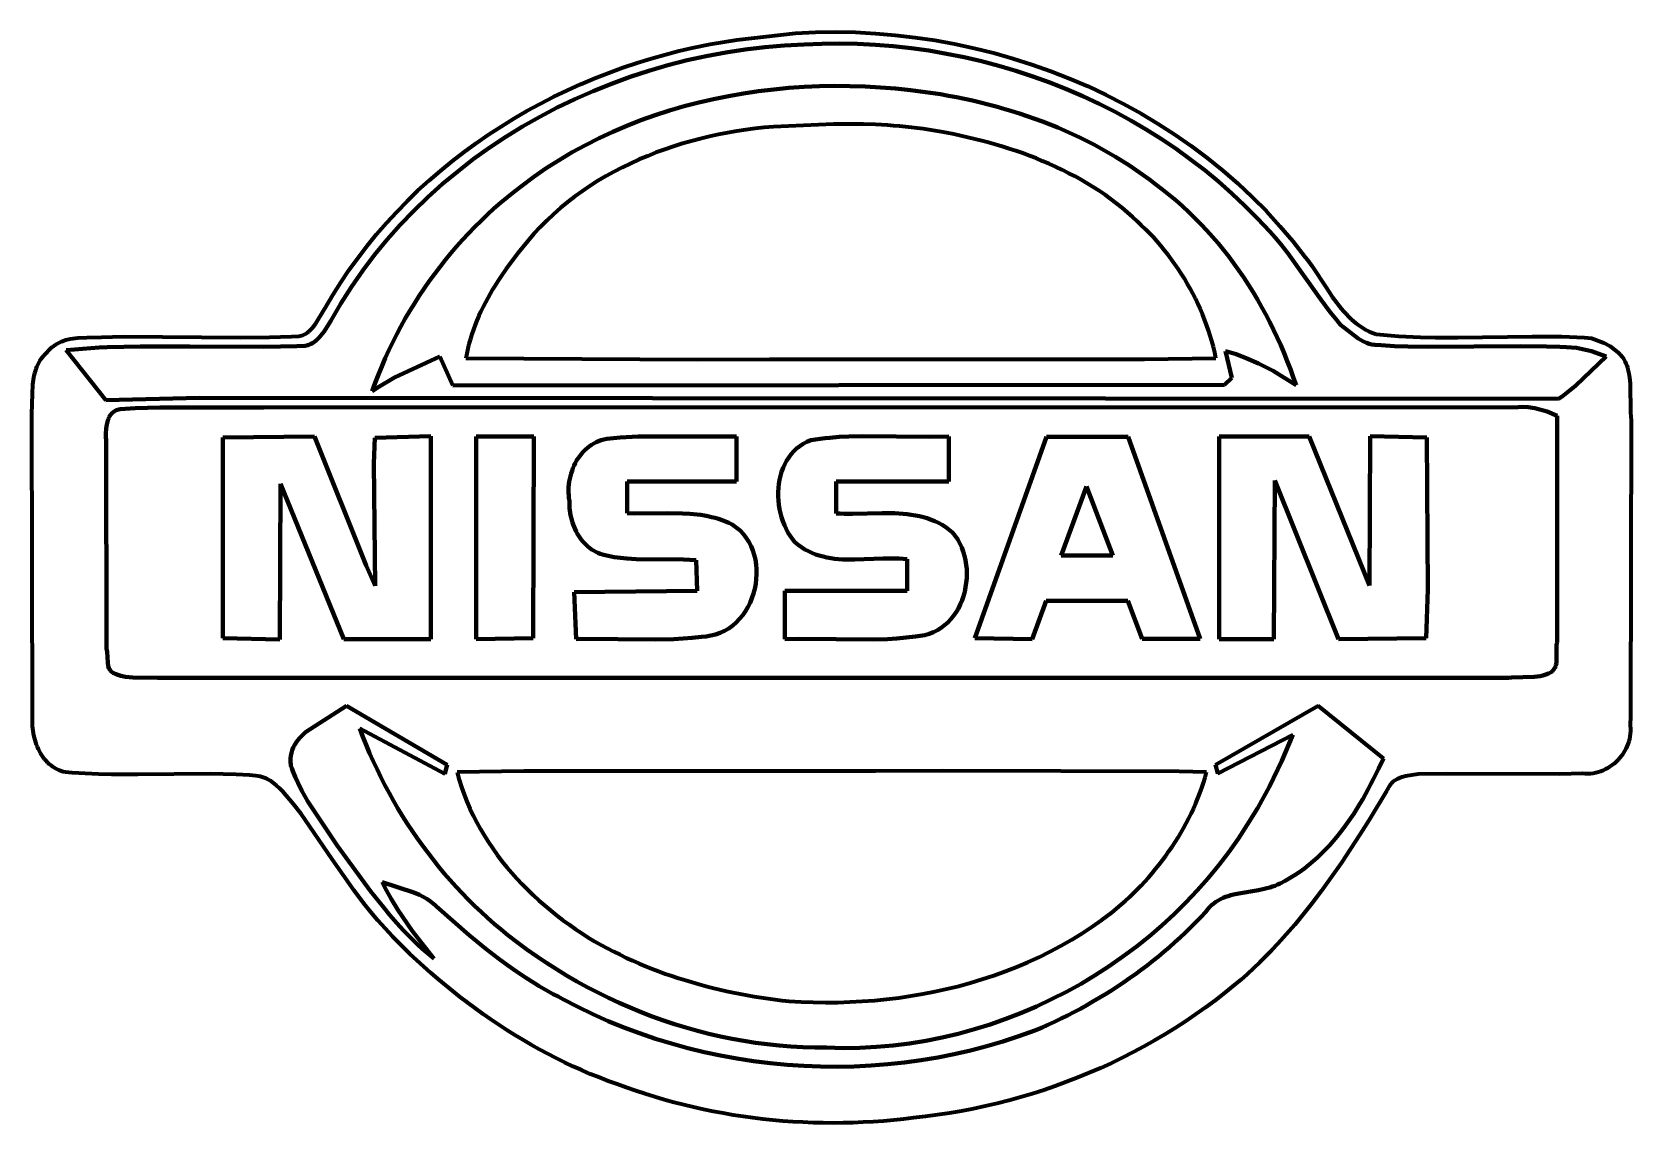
# Model space of a CAD drawing. Header units: millimetres. Extents: x 0.33 to 7.24, y 1.33 to 6.04.
import ezdxf

# ---------------------------------------------------------------- set-up
doc = ezdxf.new("R2010")
doc.units = ezdxf.units.MM
doc.layers.add('color#1e1e1eff', color=7, linetype='CONTINUOUS', lineweight=100)
doc.layers.add('color#fefefeff', color=7, linetype='CONTINUOUS', lineweight=100)

msp = doc.modelspace()

# ---------------------------------------------------------------- linework, layer by layer
at = {"layer": 'color#1e1e1eff'}
for p, q in [((3.3767, 6.0064), (3.63, 6.0347)), ((3.63, 6.0347), (3.716, 6.0387)), ((3.716, 6.0387), (3.8021, 6.0399)), ((3.8021, 6.0399), (3.8882, 6.0383)), ((3.8882, 6.0383), (3.9744, 6.0338)), ((3.9744, 6.0338), (4.0604, 6.0266)), ((4.0604, 6.0266), (4.1461, 6.0166)), ((4.1461, 6.0166), (4.2316, 6.0038)), ((3.0075, 5.9255), (3.0698, 5.9431)), ((3.0698, 5.9431), (3.1266, 5.9584)), ((3.1266, 5.9584), (3.1838, 5.9719)), ((3.1838, 5.9719), (3.2606, 5.9875)), ((3.3282, 5.9514), (3.2444, 5.9358)), ((3.2606, 5.9875), (3.3767, 6.0064)), ((3.4125, 5.9641), (3.3282, 5.9514)), ((3.497, 5.974), (3.4125, 5.9641)), ((3.5817, 5.981), (3.497, 5.974)), ((3.6664, 5.9851), (3.5817, 5.981)), ((3.7435, 5.9885), (3.6664, 5.9851)), ((3.8207, 5.9894), (3.7435, 5.9885)), ((3.8979, 5.988), (3.8207, 5.9894)), ((3.975, 5.9843), (3.8979, 5.988)), ((4.052, 5.9782), (3.975, 5.9843)), ((4.1288, 5.9698), (4.052, 5.9782)), ((4.2053, 5.9591), (4.1288, 5.9698)), ((4.2815, 5.9461), (4.2053, 5.9591)), ((4.2316, 6.0038), (4.3166, 5.9883)), ((4.3573, 5.9308), (4.2815, 5.9461)), ((4.3166, 5.9883), (4.401, 5.9701)), ((4.401, 5.9701), (4.4849, 5.9493)), ((4.4849, 5.9493), (4.568, 5.9257)), ((2.8231, 5.8635), (2.8841, 5.8858)), ((2.8841, 5.8858), (2.9456, 5.9064)), ((2.9963, 5.8724), (2.9151, 5.8458)), ((2.9456, 5.9064), (3.0075, 5.9255)), ((3.0783, 5.8963), (2.9963, 5.8724)), ((3.1611, 5.9174), (3.0783, 5.8963)), ((3.2444, 5.9358), (3.1611, 5.9174)), ((4.4326, 5.9133), (4.3573, 5.9308)), ((4.5074, 5.8935), (4.4326, 5.9133)), ((4.5815, 5.8716), (4.5074, 5.8935)), ((4.568, 5.9257), (4.6504, 5.8995)), ((4.655, 5.8475), (4.5815, 5.8716)), ((4.6504, 5.8995), (4.7318, 5.8707)), ((4.7318, 5.8707), (4.8122, 5.8392)), ((2.6435, 5.7877), (2.7027, 5.8145)), ((2.7027, 5.8145), (2.7626, 5.8398)), ((2.8348, 5.8165), (2.7555, 5.7846)), ((2.7626, 5.8398), (2.8231, 5.8635)), ((2.9151, 5.8458), (2.8348, 5.8165)), ((3.6013, 5.798), (3.667, 5.8024)), ((3.667, 5.8024), (3.7329, 5.8053)), ((3.7329, 5.8053), (3.7987, 5.8065)), ((3.7987, 5.8065), (3.8646, 5.806)), ((3.8646, 5.806), (3.9303, 5.804)), ((3.9303, 5.804), (3.996, 5.8004)), ((3.996, 5.8004), (4.0614, 5.7953)), ((4.7276, 5.8211), (4.655, 5.8475)), ((4.7995, 5.7927), (4.7276, 5.8211)), ((4.8122, 5.8392), (4.8915, 5.8052)), ((4.8915, 5.8052), (4.9696, 5.7686)), ((2.527, 5.7297), (2.5849, 5.7595)), ((2.5849, 5.7595), (2.6435, 5.7877)), ((2.6774, 5.7501), (2.6005, 5.713)), ((2.7555, 5.7846), (2.6774, 5.7501)), ((3.1486, 5.7188), (3.212, 5.7354)), ((3.212, 5.7354), (3.276, 5.7502)), ((3.276, 5.7502), (3.3404, 5.7632)), ((3.3404, 5.7632), (3.4052, 5.7745)), ((3.4052, 5.7745), (3.4703, 5.784)), ((3.4703, 5.784), (3.5357, 5.7918)), ((3.5357, 5.7918), (3.6013, 5.798)), ((4.0614, 5.7953), (4.1266, 5.7886)), ((4.1266, 5.7886), (4.1914, 5.7804)), ((4.1914, 5.7804), (4.256, 5.7707)), ((4.256, 5.7707), (4.2905, 5.7646)), ((4.2905, 5.7646), (4.325, 5.7581)), ((4.325, 5.7581), (4.3594, 5.751)), ((4.3594, 5.751), (4.3937, 5.7434)), ((4.3937, 5.7434), (4.4279, 5.7354)), ((4.4279, 5.7354), (4.462, 5.7268)), ((4.8704, 5.7621), (4.7995, 5.7927)), ((4.9404, 5.7293), (4.8704, 5.7621)), ((4.9696, 5.7686), (5.0463, 5.7294)), ((2.3583, 5.6318), (2.4137, 5.6659)), ((2.4137, 5.6659), (2.47, 5.6985)), ((2.5249, 5.6733), (2.4508, 5.6311)), ((2.47, 5.6985), (2.527, 5.7297)), ((2.6005, 5.713), (2.5249, 5.6733)), ((2.9616, 5.6583), (3.0233, 5.6803)), ((3.0233, 5.6803), (3.0856, 5.7005)), ((3.0856, 5.7005), (3.1486, 5.7188)), ((4.462, 5.7268), (4.4959, 5.7178)), ((4.4959, 5.7178), (4.5298, 5.7082)), ((4.5298, 5.7082), (4.5635, 5.6981)), ((4.5635, 5.6981), (4.597, 5.6875)), ((4.597, 5.6875), (4.6303, 5.6764)), ((4.6303, 5.6764), (4.6635, 5.6647)), ((4.6635, 5.6647), (4.6964, 5.6525)), ((5.0093, 5.6945), (4.9404, 5.7293)), ((5.077, 5.6576), (5.0093, 5.6945)), ((5.0463, 5.7294), (5.1217, 5.6877)), ((5.1217, 5.6877), (5.1956, 5.6435)), ((2.2504, 5.5594), (2.3039, 5.5963)), ((2.3039, 5.5963), (2.3583, 5.6318)), ((2.4508, 5.6311), (2.3782, 5.5864)), ((2.7811, 5.581), (2.8405, 5.6086)), ((2.8405, 5.6086), (2.9007, 5.6344)), ((2.9007, 5.6344), (2.9616, 5.6583)), ((3.2968, 5.5966), (3.2576, 5.5881)), ((3.3361, 5.6043), (3.2968, 5.5966)), ((3.3756, 5.6112), (3.3361, 5.6043)), ((3.4152, 5.6173), (3.3756, 5.6112)), ((3.4547, 5.6226), (3.4152, 5.6173)), ((3.4943, 5.6271), (3.4547, 5.6226)), ((3.5339, 5.6307), (3.4943, 5.6271)), ((3.7931, 5.641), (3.5339, 5.6307)), ((3.8711, 5.6416), (3.7931, 5.641)), ((3.923, 5.641), (3.8711, 5.6416)), ((3.9748, 5.6394), (3.923, 5.641)), ((4.0266, 5.6368), (3.9748, 5.6394)), ((4.0525, 5.635), (4.0266, 5.6368)), ((4.0783, 5.633), (4.0525, 5.635)), ((4.1041, 5.6306), (4.0783, 5.633)), ((4.1299, 5.6278), (4.1041, 5.6306)), ((4.1556, 5.6248), (4.1299, 5.6278)), ((4.1813, 5.6213), (4.1556, 5.6248)), ((4.207, 5.6175), (4.1813, 5.6213)), ((4.2326, 5.6133), (4.207, 5.6175)), ((4.2582, 5.6086), (4.2326, 5.6133)), ((4.2837, 5.6036), (4.2582, 5.6086)), ((4.3137, 5.5976), (4.2837, 5.6036)), ((4.3437, 5.5912), (4.3137, 5.5976)), ((4.6964, 5.6525), (4.7292, 5.6398)), ((4.7292, 5.6398), (4.7617, 5.6265)), ((4.7617, 5.6265), (4.7939, 5.6127)), ((4.7939, 5.6127), (4.826, 5.5983)), ((4.826, 5.5983), (4.8577, 5.5833)), ((5.1436, 5.6186), (5.077, 5.6576)), ((5.209, 5.5775), (5.1436, 5.6186)), ((5.1956, 5.6435), (5.2679, 5.5967)), ((5.2679, 5.5967), (5.3385, 5.5475)), ((2.1979, 5.5211), (2.2504, 5.5594)), ((2.3073, 5.5392), (2.2381, 5.4896)), ((2.3782, 5.5864), (2.3073, 5.5392)), ((2.6652, 5.5199), (2.7227, 5.5514)), ((2.7227, 5.5514), (2.7811, 5.581)), ((3.0648, 5.5324), (3.0272, 5.5186)), ((3.1028, 5.5453), (3.0648, 5.5324)), ((3.1411, 5.5573), (3.1028, 5.5453)), ((3.1797, 5.5684), (3.1411, 5.5573)), ((3.2185, 5.5787), (3.1797, 5.5684)), ((3.2576, 5.5881), (3.2185, 5.5787)), ((4.3736, 5.5845), (4.3437, 5.5912)), ((4.4036, 5.5774), (4.3736, 5.5845)), ((4.4335, 5.5699), (4.4036, 5.5774)), ((4.4633, 5.562), (4.4335, 5.5699)), ((4.493, 5.5536), (4.4633, 5.562)), ((4.5226, 5.5449), (4.493, 5.5536)), ((4.552, 5.5356), (4.5226, 5.5449)), ((4.5813, 5.5259), (4.552, 5.5356)), ((4.6105, 5.5158), (4.5813, 5.5259)), ((4.8577, 5.5833), (4.8892, 5.5678)), ((4.8892, 5.5678), (4.9204, 5.5517)), ((4.9204, 5.5517), (4.9512, 5.5351)), ((4.9512, 5.5351), (4.9818, 5.5178)), ((5.273, 5.5345), (5.209, 5.5775)), ((5.3356, 5.4894), (5.273, 5.5345)), ((5.3385, 5.5475), (5.4074, 5.4959)), ((2.0963, 5.4403), (2.1465, 5.4814)), ((2.1465, 5.4814), (2.1979, 5.5211)), ((2.2381, 5.4896), (2.1708, 5.4376)), ((2.5533, 5.4509), (2.6087, 5.4864)), ((2.6087, 5.4864), (2.6652, 5.5199)), ((2.9166, 5.4718), (2.8807, 5.4543)), ((2.9531, 5.4883), (2.9166, 5.4718)), ((2.9899, 5.5039), (2.9531, 5.4883)), ((3.0272, 5.5186), (2.9899, 5.5039)), ((4.6394, 5.5051), (4.6105, 5.5158)), ((4.6682, 5.494), (4.6394, 5.5051)), ((4.6968, 5.4823), (4.6682, 5.494)), ((4.7251, 5.4702), (4.6968, 5.4823)), ((4.7531, 5.4575), (4.7251, 5.4702)), ((4.7809, 5.4443), (4.7531, 5.4575)), ((4.9818, 5.5178), (5.012, 5.5)), ((5.012, 5.5), (5.0419, 5.4816)), ((5.0419, 5.4816), (5.0714, 5.4625)), ((5.0714, 5.4625), (5.1006, 5.4429)), ((5.3967, 5.4423), (5.3356, 5.4894)), ((5.4074, 5.4959), (5.4743, 5.4418)), ((1.9993, 5.3542), (2.0472, 5.3979)), ((2.0472, 5.3979), (2.0963, 5.4403)), ((2.1708, 5.4376), (2.1055, 5.3833)), ((2.4458, 5.374), (2.499, 5.4135)), ((2.499, 5.4135), (2.5533, 5.4509)), ((2.7761, 5.3961), (2.7425, 5.3748)), ((2.8104, 5.4165), (2.7761, 5.3961)), ((2.8453, 5.4359), (2.8104, 5.4165)), ((2.8807, 5.4543), (2.8453, 5.4359)), ((4.8084, 5.4305), (4.7809, 5.4443)), ((4.8356, 5.4162), (4.8084, 5.4305)), ((4.8624, 5.4013), (4.8356, 5.4162)), ((4.8889, 5.3858), (4.8624, 5.4013)), ((4.9151, 5.3697), (4.8889, 5.3858)), ((5.1006, 5.4429), (5.1294, 5.4227)), ((5.1294, 5.4227), (5.1577, 5.4018)), ((5.1577, 5.4018), (5.1857, 5.3804)), ((5.4563, 5.3933), (5.3967, 5.4423)), ((5.5143, 5.3423), (5.4563, 5.3933)), ((5.4743, 5.4418), (5.5393, 5.3853)), ((1.9527, 5.3092), (1.9993, 5.3542)), ((2.0422, 5.3265), (1.9811, 5.2675)), ((2.1055, 5.3833), (2.0422, 5.3265)), ((2.3564, 5.3019), (2.3857, 5.3265)), ((2.3857, 5.3265), (2.4155, 5.3506)), ((2.4155, 5.3506), (2.4458, 5.374)), ((2.6771, 5.3291), (2.6455, 5.3048)), ((2.7094, 5.3525), (2.6771, 5.3291)), ((2.7425, 5.3748), (2.7094, 5.3525)), ((4.9408, 5.353), (4.9151, 5.3697)), ((4.9662, 5.3356), (4.9408, 5.353)), ((4.9912, 5.3177), (4.9662, 5.3356)), ((5.0157, 5.2991), (4.9912, 5.3177)), ((5.1857, 5.3804), (5.2154, 5.358)), ((5.2154, 5.358), (5.2445, 5.3349)), ((5.2445, 5.3349), (5.2729, 5.3111)), ((5.5705, 5.2893), (5.5143, 5.3423)), ((5.5393, 5.3853), (5.6021, 5.3263)), ((5.6021, 5.3263), (5.6629, 5.265)), ((1.8635, 5.2152), (1.9074, 5.2628)), ((1.9074, 5.2628), (1.9527, 5.3092)), ((1.9811, 5.2675), (1.9223, 5.2062)), ((2.2717, 5.2243), (2.2994, 5.2507)), ((2.2994, 5.2507), (2.3276, 5.2766)), ((2.3276, 5.2766), (2.3564, 5.3019)), ((2.5845, 5.253), (2.5552, 5.2255)), ((2.6146, 5.2794), (2.5845, 5.253)), ((2.6455, 5.3048), (2.6146, 5.2794)), ((5.0398, 5.2798), (5.0157, 5.2991)), ((5.0634, 5.2599), (5.0398, 5.2798)), ((5.0865, 5.2393), (5.0634, 5.2599)), ((5.2729, 5.3111), (5.3008, 5.2866)), ((5.3008, 5.2866), (5.328, 5.2615)), ((5.328, 5.2615), (5.3545, 5.2358)), ((5.6251, 5.2344), (5.5705, 5.2893)), ((5.6629, 5.265), (5.7213, 5.2014)), ((1.821, 5.1662), (1.8635, 5.2152)), ((1.9223, 5.2062), (1.866, 5.1426)), ((2.2178, 5.1698), (2.2445, 5.1973)), ((2.2445, 5.1973), (2.2717, 5.2243)), ((2.5268, 5.197), (2.4992, 5.1675)), ((2.5552, 5.2255), (2.5268, 5.197)), ((5.1049, 5.2228), (5.0865, 5.2393)), ((5.1229, 5.2058), (5.1049, 5.2228)), ((5.1406, 5.1885), (5.1229, 5.2058)), ((5.1579, 5.1708), (5.1406, 5.1885)), ((5.3545, 5.2358), (5.3805, 5.2094)), ((5.3805, 5.2094), (5.4058, 5.1824)), ((5.4058, 5.1824), (5.4305, 5.1549)), ((5.6778, 5.1776), (5.6251, 5.2344)), ((5.7213, 5.2014), (5.7773, 5.1354)), ((1.7405, 5.0646), (1.78, 5.116)), ((1.78, 5.116), (1.821, 5.1662)), ((1.866, 5.1426), (1.8121, 5.0768)), ((2.1414, 5.084), (2.1663, 5.1131)), ((2.1663, 5.1131), (2.1918, 5.1417)), ((2.1918, 5.1417), (2.2178, 5.1698)), ((2.472, 5.1349), (2.4318, 5.085)), ((2.4992, 5.1675), (2.472, 5.1349)), ((5.1749, 5.1527), (5.1579, 5.1708)), ((5.1914, 5.1343), (5.1749, 5.1527)), ((5.2076, 5.1154), (5.1914, 5.1343)), ((5.2233, 5.0963), (5.2076, 5.1154)), ((5.4305, 5.1549), (5.4545, 5.1268)), ((5.4545, 5.1268), (5.4779, 5.0982)), ((5.7011, 5.1516), (5.6778, 5.1776)), ((5.7236, 5.1249), (5.7011, 5.1516)), ((5.756, 5.0838), (5.7236, 5.1249)), ((5.7773, 5.1354), (5.8309, 5.067)), ((1.7026, 5.0119), (1.7405, 5.0646)), ((1.8121, 5.0768), (1.7608, 5.0088)), ((2.0933, 5.0243), (2.117, 5.0544)), ((2.117, 5.0544), (2.1414, 5.084)), ((2.4058, 5.0509), (2.3805, 5.0163)), ((2.4318, 5.085), (2.4058, 5.0509)), ((5.2386, 5.0768), (5.2233, 5.0963)), ((5.2535, 5.057), (5.2386, 5.0768)), ((5.268, 5.0369), (5.2535, 5.057)), ((5.4779, 5.0982), (5.5007, 5.0691)), ((5.5007, 5.0691), (5.5228, 5.0394)), ((5.8974, 4.8845), (5.756, 5.0838)), ((5.8309, 5.067), (5.8404, 5.0548)), ((5.8404, 5.0548), (5.8588, 5.0295)), ((1.6663, 4.958), (1.7026, 5.0119)), ((1.7608, 5.0088), (1.7122, 4.9387)), ((2.0476, 4.9627), (2.0702, 4.9938)), ((2.0702, 4.9938), (2.0933, 5.0243)), ((2.3562, 4.9809), (2.3444, 4.963)), ((2.3805, 5.0163), (2.3562, 4.9809)), ((5.282, 5.0165), (5.268, 5.0369)), ((5.2956, 4.9957), (5.282, 5.0165)), ((5.3087, 4.9747), (5.2956, 4.9957)), ((5.3214, 4.9534), (5.3087, 4.9747)), ((5.5228, 5.0394), (5.5444, 5.0093)), ((5.5444, 5.0093), (5.5652, 4.9787)), ((5.5652, 4.9787), (5.5855, 4.9477)), ((5.8588, 5.0295), (5.9205, 4.936)), ((1.5987, 4.8466), (1.6316, 4.9029)), ((1.6316, 4.9029), (1.6663, 4.958)), ((1.7122, 4.9387), (1.6664, 4.8664)), ((2.0045, 4.8994), (2.0258, 4.9313)), ((2.0258, 4.9313), (2.0476, 4.9627)), ((2.3109, 4.9082), (2.3005, 4.8896)), ((2.3218, 4.9266), (2.3109, 4.9082)), ((2.3329, 4.9449), (2.3218, 4.9266)), ((2.3444, 4.963), (2.3329, 4.9449)), ((5.3336, 4.9319), (5.3214, 4.9534)), ((5.3453, 4.91), (5.3336, 4.9319)), ((5.3565, 4.8879), (5.3453, 4.91)), ((5.5855, 4.9477), (5.6051, 4.9163)), ((5.6051, 4.9163), (5.6241, 4.8845)), ((5.9205, 4.936), (5.9476, 4.8959)), ((1.5581, 4.7807), (1.5955, 4.842)), ((1.5955, 4.842), (1.5987, 4.8466)), ((1.6664, 4.8664), (1.6236, 4.792)), ((1.9446, 4.8013), (1.9639, 4.8344)), ((1.9639, 4.8344), (1.9839, 4.8671)), ((1.9839, 4.8671), (2.0045, 4.8994)), ((2.2807, 4.8518), (2.2714, 4.8326)), ((2.2904, 4.8708), (2.2807, 4.8518)), ((2.3005, 4.8896), (2.2904, 4.8708)), ((5.3672, 4.8656), (5.3565, 4.8879)), ((5.3774, 4.8431), (5.3672, 4.8656)), ((5.3871, 4.8203), (5.3774, 4.8431)), ((5.6241, 4.8845), (5.6425, 4.8522)), ((5.6425, 4.8522), (5.6602, 4.8197)), ((5.939, 4.8286), (5.8974, 4.8845)), ((5.9476, 4.8959), (5.9664, 4.87)), ((5.9664, 4.87), (5.9761, 4.8574)), ((5.9761, 4.8574), (5.9861, 4.845)), ((5.9861, 4.845), (5.9964, 4.8331)), ((1.5439, 4.7615), (1.5581, 4.7807)), ((1.6236, 4.792), (1.594, 4.7453)), ((1.908, 4.734), (1.926, 4.7678)), ((1.926, 4.7678), (1.9446, 4.8013)), ((2.2462, 4.7739), (2.2388, 4.754)), ((2.2541, 4.7937), (2.2462, 4.7739)), ((2.2625, 4.8132), (2.2541, 4.7937)), ((2.2714, 4.8326), (2.2625, 4.8132)), ((5.3963, 4.7973), (5.3871, 4.8203)), ((5.4049, 4.7741), (5.3963, 4.7973)), ((5.413, 4.7507), (5.4049, 4.7741)), ((5.6602, 4.8197), (5.6772, 4.7867)), ((5.6772, 4.7867), (5.6937, 4.7535)), ((5.9607, 4.8012), (5.939, 4.8286)), ((5.9831, 4.7745), (5.9607, 4.8012)), ((6.0585, 4.7152), (5.9831, 4.7745)), ((5.9964, 4.8331), (6.007, 4.8214)), ((6.007, 4.8214), (6.0179, 4.8102)), ((6.0179, 4.8102), (6.0292, 4.7994)), ((6.0292, 4.7994), (6.0409, 4.7891)), ((6.0409, 4.7891), (6.0531, 4.7794)), ((6.0531, 4.7794), (6.0657, 4.7702)), ((6.0657, 4.7702), (6.0788, 4.7615)), ((0.4376, 4.6913), (0.4489, 4.6974)), ((0.4489, 4.6974), (0.4607, 4.7027)), ((0.4607, 4.7027), (0.4791, 4.7091)), ((0.4791, 4.7091), (0.4982, 4.7138)), ((0.4982, 4.7138), (0.5307, 4.7184)), ((0.5307, 4.7184), (0.5695, 4.7197)), ((0.5695, 4.7197), (0.6326, 4.7219)), ((0.6326, 4.7219), (0.7273, 4.7237)), ((0.7273, 4.7237), (1.2325, 4.7202)), ((1.2325, 4.7202), (1.3588, 4.7213)), ((1.3588, 4.7213), (1.4534, 4.724)), ((1.4534, 4.724), (1.485, 4.7254)), ((1.485, 4.7254), (1.4911, 4.7266)), ((1.4911, 4.7266), (1.497, 4.7282)), ((1.497, 4.7282), (1.5027, 4.7302)), ((1.5027, 4.7302), (1.5081, 4.7326)), ((1.5081, 4.7326), (1.5132, 4.7352)), ((1.5132, 4.7352), (1.5182, 4.7382)), ((1.5182, 4.7382), (1.5229, 4.7415)), ((1.5229, 4.7415), (1.5274, 4.745)), ((1.5274, 4.745), (1.536, 4.7528)), ((1.5434, 4.6954), (1.5338, 4.6906)), ((1.536, 4.7528), (1.5439, 4.7615)), ((1.5525, 4.7012), (1.5434, 4.6954)), ((1.5611, 4.7078), (1.5525, 4.7012)), ((1.573, 4.7192), (1.5611, 4.7078)), ((1.594, 4.7453), (1.573, 4.7192)), ((1.8742, 4.6653), (1.8908, 4.6998)), ((1.8908, 4.6998), (1.908, 4.734)), ((2.2255, 4.7135), (2.2197, 4.6929)), ((2.2318, 4.7338), (2.2255, 4.7135)), ((2.2388, 4.754), (2.2318, 4.7338)), ((5.4205, 4.7271), (5.413, 4.7507)), ((5.4275, 4.7033), (5.4205, 4.7271)), ((5.434, 4.6794), (5.4275, 4.7033)), ((5.6937, 4.7535), (5.7095, 4.72)), ((5.7095, 4.72), (5.7247, 4.6861)), ((6.0794, 4.7035), (6.0585, 4.7152)), ((6.0788, 4.7615), (6.0925, 4.7536)), ((6.0958, 4.6965), (6.0794, 4.7035)), ((6.0925, 4.7536), (6.1067, 4.7463)), ((6.1071, 4.6928), (6.0958, 4.6965)), ((6.1067, 4.7463), (6.1215, 4.7397)), ((6.1215, 4.7397), (6.1369, 4.7339)), ((6.1369, 4.7339), (6.1688, 4.7307)), ((6.1688, 4.7307), (6.2008, 4.728)), ((6.2008, 4.728), (6.2328, 4.7257)), ((6.2328, 4.7257), (6.2648, 4.7239)), ((6.2648, 4.7239), (6.2968, 4.7224)), ((6.2968, 4.7224), (6.3289, 4.7213)), ((6.3289, 4.7213), (6.3931, 4.7201)), ((6.3931, 4.7201), (6.4894, 4.72)), ((6.4894, 4.72), (6.8107, 4.7247)), ((6.8107, 4.7247), (6.875, 4.7246)), ((6.875, 4.7246), (6.9392, 4.7235)), ((6.9392, 4.7235), (6.9712, 4.7226)), ((6.9712, 4.7226), (7.0033, 4.7212)), ((7.0033, 4.7212), (7.0354, 4.7196)), ((7.0354, 4.7196), (7.0674, 4.7175)), ((7.0674, 4.7175), (7.1199, 4.6969)), ((7.1199, 4.6969), (7.1475, 4.6817)), ((0.3665, 4.6187), (0.3718, 4.6269)), ((0.3718, 4.6269), (0.3776, 4.6348)), ((0.3776, 4.6348), (0.384, 4.6424)), ((0.384, 4.6424), (0.391, 4.6498)), ((0.391, 4.6498), (0.3986, 4.6569)), ((0.3986, 4.6569), (0.4028, 4.6621)), ((0.4028, 4.6621), (0.4072, 4.6671)), ((0.4072, 4.6671), (0.4119, 4.6718)), ((0.4119, 4.6718), (0.4167, 4.6762)), ((0.4167, 4.6762), (0.4268, 4.6842)), ((0.4268, 4.6842), (0.4376, 4.6913)), ((0.5158, 4.6685), (0.4803, 4.6652)), ((0.4803, 4.6652), (0.6515, 4.4491)), ((0.5514, 4.6714), (0.5158, 4.6685)), ((0.5869, 4.6738), (0.5514, 4.6714)), ((0.6224, 4.6759), (0.5869, 4.6738)), ((0.658, 4.6776), (0.6224, 4.6759)), ((0.7291, 4.68), (0.658, 4.6776)), ((0.8003, 4.6813), (0.7291, 4.68)), ((1.014, 4.6809), (0.8003, 4.6813)), ((1.3345, 4.6792), (1.014, 4.6809)), ((1.4057, 4.6804), (1.3345, 4.6792)), ((1.4769, 4.6827), (1.4057, 4.6804)), ((1.5124, 4.6843), (1.4769, 4.6827)), ((1.518, 4.6854), (1.5124, 4.6843)), ((1.5234, 4.6868), (1.518, 4.6854)), ((1.5287, 4.6886), (1.5234, 4.6868)), ((1.5338, 4.6906), (1.5287, 4.6886)), ((1.8432, 4.5952), (1.8583, 4.6304)), ((1.8583, 4.6304), (1.8742, 4.6653)), ((2.0941, 4.6373), (1.8985, 4.5474)), ((2.1499, 4.5131), (2.0941, 4.6373)), ((2.2098, 4.6512), (2.2058, 4.63)), ((2.2058, 4.63), (3.2083, 4.625)), ((2.2144, 4.6721), (2.2098, 4.6512)), ((2.2197, 4.6929), (2.2144, 4.6721)), ((3.5169, 4.6258), (5.1366, 4.6266)), ((5.1366, 4.6266), (5.4451, 4.631)), ((5.4398, 4.6553), (5.434, 4.6794)), ((5.4451, 4.631), (5.4398, 4.6553)), ((5.4983, 4.6575), (5.487, 4.6606)), ((5.487, 4.6606), (5.5142, 4.5458)), ((5.5319, 4.6473), (5.4983, 4.6575)), ((5.5759, 4.6312), (5.5319, 4.6473)), ((5.6293, 4.6078), (5.5759, 4.6312)), ((5.7247, 4.6861), (5.7392, 4.652)), ((5.7392, 4.652), (5.7531, 4.6177)), ((6.1187, 4.6899), (6.1071, 4.6928)), ((6.1307, 4.6881), (6.1187, 4.6899)), ((6.1592, 4.686), (6.1307, 4.6881)), ((6.2161, 4.6827), (6.1592, 4.686)), ((6.2732, 4.6806), (6.2161, 4.6827)), ((6.3587, 4.679), (6.2732, 4.6806)), ((6.7584, 4.6822), (6.3587, 4.679)), ((6.8726, 4.6812), (6.7584, 4.6822)), ((6.9297, 4.6795), (6.8726, 4.6812)), ((6.9582, 4.6783), (6.9297, 4.6795)), ((7.0013, 4.6758), (6.9582, 4.6783)), ((6.9987, 4.5128), (7.1303, 4.6373)), ((7.0671, 4.6613), (7.0013, 4.6758)), ((7.1303, 4.6373), (7.0671, 4.6613)), ((7.1475, 4.6817), (7.168, 4.6671)), ((7.168, 4.6671), (7.182, 4.6547)), ((7.182, 4.6547), (7.1906, 4.6457)), ((7.1906, 4.6457), (7.1985, 4.636)), ((7.1985, 4.636), (7.2057, 4.6257)), ((0.3425, 4.5559), (0.3447, 4.5653)), ((0.3447, 4.5653), (0.3473, 4.5747)), ((0.3473, 4.5747), (0.3503, 4.5838)), ((0.3503, 4.5838), (0.3537, 4.5929)), ((0.3537, 4.5929), (0.3575, 4.6017)), ((0.3575, 4.6017), (0.3617, 4.6103)), ((0.3617, 4.6103), (0.3665, 4.6187)), ((1.815, 4.5239), (1.8287, 4.5597)), ((1.8287, 4.5597), (1.8432, 4.5952)), ((3.2083, 4.625), (3.5169, 4.6258)), ((5.6916, 4.5753), (5.6293, 4.6078)), ((5.7909, 4.5134), (5.6916, 4.5753)), ((5.7531, 4.6177), (5.7663, 4.5831)), ((5.7663, 4.5831), (5.7789, 4.5484)), ((7.2057, 4.6257), (7.212, 4.6147)), ((7.212, 4.6147), (7.2156, 4.6065)), ((7.2156, 4.6065), (7.2189, 4.5983)), ((7.2189, 4.5983), (7.2217, 4.59)), ((7.2217, 4.59), (7.2242, 4.5816)), ((7.2242, 4.5816), (7.2284, 4.5646)), ((7.2284, 4.5646), (7.2313, 4.5473)), ((0.3342, 4.4771), (0.3366, 4.517)), ((0.3366, 4.517), (0.339, 4.5366)), ((0.339, 4.5366), (0.3406, 4.5463)), ((0.3406, 4.5463), (0.3425, 4.5559)), ((1.8021, 4.4879), (1.815, 4.5239)), ((1.8303, 4.5069), (1.8021, 4.4879)), ((1.8985, 4.5474), (1.8303, 4.5069)), ((5.4823, 4.5158), (2.1499, 4.5131)), ((5.5142, 4.5458), (5.4823, 4.5158)), ((5.7789, 4.5484), (5.7909, 4.5134)), ((6.9624, 4.4821), (6.9987, 4.5128)), ((7.2313, 4.5473), (7.2341, 4.521)), ((7.2341, 4.521), (7.2353, 4.3962)), ((0.3327, 4.3892), (0.3342, 4.4771)), ((0.6515, 4.4491), (1.0556, 4.4588)), ((1.0556, 4.4588), (6.9236, 4.4548)), ((6.7688, 4.4195), (6.7504, 4.4181)), ((6.793, 4.419), (6.7688, 4.4195)), ((6.9236, 4.4548), (6.9395, 4.4652)), ((6.9395, 4.4652), (6.9624, 4.4821)), ((0.3355, 3.0695), (0.3327, 4.3892)), ((0.6581, 4.3557), (0.6554, 4.3443)), ((0.6617, 4.3665), (0.6581, 4.3557)), ((0.6639, 4.3717), (0.6617, 4.3665)), ((0.6663, 4.3767), (0.6639, 4.3717)), ((0.669, 4.3814), (0.6663, 4.3767)), ((0.672, 4.3858), (0.669, 4.3814)), ((0.6753, 4.39), (0.672, 4.3858)), ((0.6789, 4.3939), (0.6753, 4.39)), ((0.6828, 4.3974), (0.6789, 4.3939)), ((0.687, 4.4005), (0.6828, 4.3974)), ((0.6916, 4.4033), (0.687, 4.4005)), ((0.6966, 4.4056), (0.6916, 4.4033)), ((0.7019, 4.4074), (0.6966, 4.4056)), ((0.7076, 4.4088), (0.7019, 4.4074)), ((0.7137, 4.4097), (0.7076, 4.4088)), ((0.7777, 4.414), (0.7137, 4.4097)), ((0.8844, 4.4179), (0.7777, 4.414)), ((1.3333, 4.4167), (0.8844, 4.4179)), ((6.7504, 4.4181), (1.3333, 4.4167)), ((6.8227, 4.4149), (6.793, 4.419)), ((6.8747, 4.4), (6.8227, 4.4149)), ((6.9191, 4.3812), (6.8747, 4.4)), ((6.9184, 3.4024), (6.9191, 4.3812)), ((7.2374, 4.3613), (7.2345, 3.0871)), ((7.2353, 4.3962), (7.2374, 4.3613)), ((0.6529, 4.3269), (0.6518, 4.3039)), ((0.6518, 4.3039), (0.6522, 4.288)), ((0.6522, 4.288), (0.653, 4.2783)), ((0.6554, 4.3443), (0.6529, 4.3269)), ((1.1566, 4.2879), (1.5528, 4.2915)), ((1.1573, 3.4202), (1.1566, 4.2879)), ((1.5528, 4.2915), (1.7757, 3.7351)), ((1.8085, 4.1757), (1.8132, 4.2857)), ((1.8132, 4.2857), (2.0554, 4.2928)), ((2.0554, 4.2928), (2.0554, 3.4162)), ((2.2501, 4.2918), (2.4998, 4.2917)), ((2.2502, 3.4158), (2.2501, 4.2918)), ((2.4998, 4.2917), (2.4966, 3.4214)), ((2.8024, 4.2796), (2.8146, 4.282)), ((2.8146, 4.282), (2.8724, 4.2872)), ((2.8724, 4.2872), (2.9496, 4.2915)), ((2.9496, 4.2915), (3.3171, 4.2914)), ((3.3171, 4.2914), (3.3751, 4.2915)), ((3.3751, 4.2915), (3.3751, 4.0975)), ((3.7162, 4.2791), (3.7366, 4.2819)), ((3.7366, 4.2819), (3.757, 4.2844)), ((3.757, 4.2844), (3.7774, 4.2866)), ((3.7774, 4.2866), (3.8183, 4.29)), ((3.8183, 4.29), (3.8593, 4.2922)), ((3.8593, 4.2922), (3.921, 4.294)), ((3.921, 4.294), (4.2096, 4.2907)), ((4.2096, 4.2907), (4.2918, 4.2915)), ((4.2918, 4.2915), (4.2918, 4.0975)), ((4.4046, 3.4211), (4.7137, 4.2906)), ((4.7137, 4.2906), (5.0662, 4.291)), ((5.0662, 4.291), (5.3772, 3.4174)), ((5.4585, 4.2921), (5.8482, 4.292)), ((5.4585, 3.4166), (5.4585, 4.2921)), ((5.8482, 4.292), (6.1079, 3.6485)), ((6.1079, 3.6485), (6.1112, 4.2928)), ((6.1112, 4.2928), (6.3555, 4.2876)), ((6.3555, 4.2876), (6.36, 3.6304)), ((0.653, 4.2783), (0.6548, 3.3749)), ((2.6976, 4.2076), (2.7049, 4.2169)), ((2.7049, 4.2169), (2.7126, 4.2258)), ((2.7126, 4.2258), (2.7208, 4.2342)), ((2.7208, 4.2342), (2.7294, 4.2421)), ((2.7294, 4.2421), (2.7385, 4.2494)), ((2.7385, 4.2494), (2.7481, 4.2561)), ((2.7481, 4.2561), (2.7581, 4.2622)), ((2.7581, 4.2622), (2.7685, 4.2677)), ((2.7685, 4.2677), (2.7794, 4.2724)), ((2.7794, 4.2724), (2.7907, 4.2764)), ((2.7907, 4.2764), (2.8024, 4.2796)), ((3.6002, 4.2017), (3.6105, 4.2154)), ((3.6105, 4.2154), (3.6219, 4.2282)), ((3.6219, 4.2282), (3.6344, 4.24)), ((3.6344, 4.24), (3.6481, 4.2508)), ((3.6481, 4.2508), (3.6629, 4.2604)), ((3.6629, 4.2604), (3.6788, 4.2688)), ((3.6788, 4.2688), (3.6959, 4.2759)), ((3.6959, 4.2759), (3.7162, 4.2791)), ((1.8144, 3.6474), (1.8085, 4.1757)), ((2.6608, 4.1326), (2.6645, 4.1441)), ((2.6645, 4.1441), (2.6688, 4.1554)), ((2.6688, 4.1554), (2.6735, 4.1664)), ((2.6735, 4.1664), (2.6788, 4.1772)), ((2.6788, 4.1772), (2.6846, 4.1877)), ((2.6846, 4.1877), (2.6909, 4.1978)), ((2.6909, 4.1978), (2.6976, 4.2076)), ((3.5696, 4.1396), (3.5757, 4.1561)), ((3.5757, 4.1561), (3.5828, 4.172)), ((3.5828, 4.172), (3.5909, 4.1872)), ((3.5909, 4.1872), (3.6002, 4.2017)), ((1.4059, 4.0875), (1.4028, 3.4155)), ((1.6798, 3.4165), (1.4059, 4.0875)), ((2.65, 4.0733), (2.6511, 4.0852)), ((2.6511, 4.0852), (2.6527, 4.0972)), ((2.6527, 4.0972), (2.6548, 4.1091)), ((2.6548, 4.1091), (2.6575, 4.1209)), ((2.6575, 4.1209), (2.6608, 4.1326)), ((3.3751, 4.0975), (2.9028, 4.097)), ((2.9028, 4.097), (2.9028, 4.0854)), ((2.9028, 4.0854), (2.9028, 4.0624)), ((3.5557, 4.0696), (3.5577, 4.0875)), ((3.5577, 4.0875), (3.5606, 4.1053)), ((3.5606, 4.1053), (3.5646, 4.1227)), ((3.5646, 4.1227), (3.5696, 4.1396)), ((4.2918, 4.0975), (3.8056, 4.0969)), ((3.8056, 4.0969), (3.8056, 4.0852)), ((3.8056, 4.0852), (3.8056, 4.0621)), ((4.886, 4.0759), (4.7773, 3.7783)), ((4.9993, 3.7774), (4.886, 4.0759)), ((5.6989, 4.1022), (5.6945, 3.4166)), ((5.9749, 3.4167), (5.6989, 4.1022)), ((2.6495, 4.0613), (2.65, 4.0733)), ((2.6495, 4.0494), (2.6495, 4.0613)), ((2.6501, 4.0375), (2.6495, 4.0494)), ((2.6513, 4.0258), (2.6501, 4.0375)), ((2.6531, 4.0142), (2.6513, 4.0258)), ((2.653, 4.0039), (2.6531, 4.0142)), ((2.9028, 4.0624), (2.9028, 3.9808)), ((3.5548, 4.0514), (3.5557, 4.0696)), ((3.5548, 4.0331), (3.5548, 4.0514)), ((3.5558, 4.0149), (3.5548, 4.0331)), ((3.5577, 3.9966), (3.5558, 4.0149)), ((3.8056, 4.0621), (3.8056, 3.9803)), ((2.6533, 3.9935), (2.653, 4.0039)), ((2.654, 3.9831), (2.6533, 3.9935)), ((2.6551, 3.9727), (2.654, 3.9831)), ((2.6566, 3.9622), (2.6551, 3.9727)), ((2.6585, 3.9518), (2.6566, 3.9622)), ((2.6607, 3.9415), (2.6585, 3.9518)), ((2.6634, 3.9313), (2.6607, 3.9415)), ((2.9028, 3.9808), (2.9028, 3.968)), ((2.9028, 3.968), (2.9028, 3.9605)), ((2.9028, 3.9605), (2.934, 3.9593)), ((2.934, 3.9593), (3.0774, 3.9603)), ((3.0774, 3.9603), (3.1415, 3.9596)), ((3.1415, 3.9596), (3.1733, 3.9579)), ((3.1733, 3.9579), (3.1891, 3.9566)), ((3.1891, 3.9566), (3.2049, 3.955)), ((3.2049, 3.955), (3.2206, 3.9529)), ((3.2206, 3.9529), (3.2361, 3.9505)), ((3.2361, 3.9505), (3.2516, 3.9476)), ((3.2516, 3.9476), (3.267, 3.9442)), ((3.267, 3.9442), (3.2822, 3.9403)), ((3.2822, 3.9403), (3.2974, 3.9358)), ((3.2974, 3.9358), (3.3123, 3.9307)), ((3.5606, 3.9786), (3.5577, 3.9966)), ((3.5644, 3.9607), (3.5606, 3.9786)), ((3.5692, 3.9432), (3.5644, 3.9607)), ((3.5748, 3.926), (3.5692, 3.9432)), ((3.8056, 3.9803), (3.8056, 3.9674)), ((3.8056, 3.9674), (3.8056, 3.9599)), ((3.8056, 3.9599), (3.8228, 3.9591)), ((3.8228, 3.9591), (3.8403, 3.9586)), ((3.8403, 3.9586), (3.8757, 3.9585)), ((3.8757, 3.9585), (4.0031, 3.9612)), ((4.0031, 3.9612), (4.0397, 3.961)), ((4.0397, 3.961), (4.0579, 3.9605)), ((4.0579, 3.9605), (4.076, 3.9596)), ((4.076, 3.9596), (4.094, 3.9583)), ((4.094, 3.9583), (4.1119, 3.9565)), ((4.1119, 3.9565), (4.1296, 3.9542)), ((4.1296, 3.9542), (4.1471, 3.9513)), ((4.1471, 3.9513), (4.1645, 3.9478)), ((4.1645, 3.9478), (4.1816, 3.9435)), ((4.1816, 3.9435), (4.1985, 3.9385)), ((4.1985, 3.9385), (4.2151, 3.9327)), ((2.6664, 3.9211), (2.6634, 3.9313)), ((2.6698, 3.9112), (2.6664, 3.9211)), ((2.6736, 3.9013), (2.6698, 3.9112)), ((2.6778, 3.8917), (2.6736, 3.9013)), ((2.6824, 3.8822), (2.6778, 3.8917)), ((2.6873, 3.873), (2.6824, 3.8822)), ((2.6926, 3.864), (2.6873, 3.873)), ((3.3123, 3.9307), (3.3272, 3.925)), ((3.3272, 3.925), (3.3418, 3.9186)), ((3.3418, 3.9186), (3.3563, 3.9116)), ((3.3563, 3.9116), (3.374, 3.8993)), ((3.374, 3.8993), (3.3901, 3.8855)), ((3.3901, 3.8855), (3.4044, 3.8705)), ((3.4044, 3.8705), (3.4171, 3.8543)), ((3.5814, 3.9093), (3.5748, 3.926)), ((3.5888, 3.8931), (3.5814, 3.9093)), ((3.5971, 3.8776), (3.5888, 3.8931)), ((3.6063, 3.8628), (3.5971, 3.8776)), ((4.2151, 3.9327), (4.2314, 3.926)), ((4.2314, 3.926), (4.2474, 3.9184)), ((4.2474, 3.9184), (4.263, 3.9098)), ((4.263, 3.9098), (4.2783, 3.9002)), ((4.2783, 3.9002), (4.2933, 3.8894)), ((4.2933, 3.8894), (4.3078, 3.8776)), ((4.3078, 3.8776), (4.3195, 3.8626)), ((2.6984, 3.8554), (2.6926, 3.864)), ((2.7045, 3.847), (2.6984, 3.8554)), ((2.7109, 3.8389), (2.7045, 3.847)), ((2.7178, 3.8312), (2.7109, 3.8389)), ((2.725, 3.8239), (2.7178, 3.8312)), ((2.7326, 3.817), (2.725, 3.8239)), ((2.7406, 3.8105), (2.7326, 3.817)), ((2.749, 3.8045), (2.7406, 3.8105)), ((2.7578, 3.7989), (2.749, 3.8045)), ((2.7669, 3.7939), (2.7578, 3.7989)), ((3.4171, 3.8543), (3.4282, 3.8371)), ((3.4282, 3.8371), (3.4376, 3.8189)), ((3.4376, 3.8189), (3.4454, 3.7999)), ((3.4454, 3.7999), (3.4517, 3.7802)), ((3.6163, 3.8487), (3.6063, 3.8628)), ((3.6271, 3.8355), (3.6163, 3.8487)), ((3.6411, 3.8239), (3.6271, 3.8355)), ((3.6554, 3.8134), (3.6411, 3.8239)), ((3.67, 3.8042), (3.6554, 3.8134)), ((3.6851, 3.796), (3.67, 3.8042)), ((4.3195, 3.8626), (4.3301, 3.8467)), ((4.3301, 3.8467), (4.3393, 3.83)), ((4.3393, 3.83), (4.3473, 3.8126)), ((4.3473, 3.8126), (4.354, 3.7946)), ((1.7757, 3.7351), (1.8144, 3.6474)), ((2.7764, 3.7893), (2.7669, 3.7939)), ((2.7863, 3.7853), (2.7764, 3.7893)), ((2.7966, 3.7819), (2.7863, 3.7853)), ((2.8072, 3.7791), (2.7966, 3.7819)), ((2.8205, 3.7761), (2.8072, 3.7791)), ((2.8338, 3.7734), (2.8205, 3.7761)), ((2.8471, 3.7711), (2.8338, 3.7734)), ((2.8739, 3.7673), (2.8471, 3.7711)), ((2.9009, 3.7645), (2.8739, 3.7673)), ((2.9416, 3.762), (2.9009, 3.7645)), ((3.1465, 3.7606), (2.9416, 3.762)), ((3.2007, 3.7579), (3.1465, 3.7606)), ((3.2056, 3.6256), (3.2007, 3.7579)), ((3.4517, 3.7802), (3.4564, 3.76)), ((3.4564, 3.76), (3.4597, 3.7394)), ((3.4597, 3.7394), (3.4614, 3.7184)), ((3.7005, 3.7889), (3.6851, 3.796)), ((3.7162, 3.7827), (3.7005, 3.7889)), ((3.7321, 3.7774), (3.7162, 3.7827)), ((3.7484, 3.773), (3.7321, 3.7774)), ((3.7649, 3.7694), (3.7484, 3.773)), ((3.7816, 3.7664), (3.7649, 3.7694)), ((3.7985, 3.7641), (3.7816, 3.7664)), ((3.8156, 3.7624), (3.7985, 3.7641)), ((3.8328, 3.7613), (3.8156, 3.7624)), ((3.8502, 3.7606), (3.8328, 3.7613)), ((3.8677, 3.7602), (3.8502, 3.7606)), ((3.8852, 3.7603), (3.8677, 3.7602)), ((4.0087, 3.7644), (3.8852, 3.7603)), ((4.0435, 3.765), (4.0087, 3.7644)), ((4.0606, 3.7649), (4.0435, 3.765)), ((4.0777, 3.7644), (4.0606, 3.7649)), ((4.0945, 3.7635), (4.0777, 3.7644)), ((4.1111, 3.762), (4.0945, 3.7635)), ((4.1111, 3.7545), (4.1111, 3.762)), ((4.1111, 3.7417), (4.1111, 3.7545)), ((4.1111, 3.6599), (4.1111, 3.7417)), ((4.354, 3.7946), (4.3595, 3.7761)), ((4.3595, 3.7761), (4.3638, 3.7572)), ((4.3638, 3.7572), (4.3669, 3.738)), ((4.3669, 3.738), (4.3687, 3.7186)), ((4.7773, 3.7783), (4.9993, 3.7774)), ((3.4604, 3.6761), (3.4578, 3.655)), ((3.4616, 3.6973), (3.4604, 3.6761)), ((3.4614, 3.7184), (3.4616, 3.6973)), ((4.1111, 3.6369), (4.1111, 3.6599)), ((4.3672, 3.6598), (4.3643, 3.6405)), ((4.3689, 3.6794), (4.3672, 3.6598)), ((4.3687, 3.7186), (4.3694, 3.699)), ((4.3694, 3.699), (4.3689, 3.6794)), ((2.6741, 3.6199), (3.2056, 3.6256)), ((2.6823, 3.4168), (2.6741, 3.6199)), ((3.4416, 3.5933), (3.4335, 3.5737)), ((3.4484, 3.6135), (3.4416, 3.5933)), ((3.4538, 3.6341), (3.4484, 3.6135)), ((3.4578, 3.655), (3.4538, 3.6341)), ((3.5833, 3.6247), (4.1111, 3.6252)), ((3.5833, 3.6191), (3.5833, 3.6247)), ((3.5833, 3.6132), (3.5833, 3.6191)), ((3.5833, 3.607), (3.5833, 3.6132)), ((3.5833, 3.5937), (3.5833, 3.607)), ((3.5833, 3.5794), (3.5833, 3.5937)), ((4.1111, 3.6252), (4.1111, 3.6369)), ((4.3551, 3.6026), (4.3488, 3.5843)), ((4.3603, 3.6213), (4.3551, 3.6026)), ((4.3643, 3.6405), (4.3603, 3.6213)), ((6.36, 3.6304), (6.3534, 3.4213)), ((3.4134, 3.5368), (3.4015, 3.5197)), ((3.4241, 3.5549), (3.4134, 3.5368)), ((3.4335, 3.5737), (3.4241, 3.5549)), ((3.5833, 3.4849), (3.5833, 3.5794)), ((4.3231, 3.533), (4.3123, 3.5174)), ((4.3328, 3.5494), (4.3231, 3.533)), ((4.3413, 3.5665), (4.3328, 3.5494)), ((4.3488, 3.5843), (4.3413, 3.5665)), ((4.7123, 3.5824), (4.6511, 3.4165)), ((5.0647, 3.5823), (4.7123, 3.5824)), ((5.1264, 3.4172), (5.0647, 3.5823)), ((3.3237, 3.4525), (3.3047, 3.4437)), ((3.3416, 3.4631), (3.3237, 3.4525)), ((3.3584, 3.4752), (3.3416, 3.4631)), ((3.3739, 3.4887), (3.3584, 3.4752)), ((3.3883, 3.5036), (3.3739, 3.4887)), ((3.4015, 3.5197), (3.3883, 3.5036)), ((3.5833, 3.4549), (3.5833, 3.4849)), ((3.5833, 3.4411), (3.5833, 3.4549)), ((4.2423, 3.4554), (4.2251, 3.4468)), ((4.2584, 3.4653), (4.2423, 3.4554)), ((4.2735, 3.4766), (4.2584, 3.4653)), ((4.2875, 3.4891), (4.2735, 3.4766)), ((4.3004, 3.5027), (4.2875, 3.4891)), ((4.3123, 3.5174), (4.3004, 3.5027)), ((1.4028, 3.4155), (1.1573, 3.4202)), ((2.0554, 3.4162), (1.6798, 3.4165)), ((2.4966, 3.4214), (2.2502, 3.4158)), ((2.7023, 3.4172), (2.6823, 3.4168)), ((3.0237, 3.4144), (2.7023, 3.4172)), ((3.1039, 3.4164), (3.0237, 3.4144)), ((3.144, 3.4186), (3.1039, 3.4164)), ((3.1839, 3.4217), (3.144, 3.4186)), ((3.2237, 3.426), (3.1839, 3.4217)), ((3.2436, 3.4286), (3.2237, 3.426)), ((3.2635, 3.4316), (3.2436, 3.4286)), ((3.2846, 3.4366), (3.2635, 3.4316)), ((3.3047, 3.4437), (3.2846, 3.4366)), ((3.5833, 3.4284), (3.5833, 3.4411)), ((3.5833, 3.4225), (3.5833, 3.4284)), ((3.5833, 3.4169), (3.5833, 3.4225)), ((3.6438, 3.4172), (3.5833, 3.4169)), ((3.9666, 3.4148), (3.6438, 3.4172)), ((4.027, 3.417), (3.9666, 3.4148)), ((4.0672, 3.4195), (4.027, 3.417)), ((4.1074, 3.4231), (4.0672, 3.4195)), ((4.1474, 3.4277), (4.1074, 3.4231)), ((4.1674, 3.4305), (4.1474, 3.4277)), ((4.1877, 3.4342), (4.1674, 3.4305)), ((4.2069, 3.4397), (4.1877, 3.4342)), ((4.2251, 3.4468), (4.2069, 3.4397)), ((4.6511, 3.4165), (4.4046, 3.4211)), ((5.3772, 3.4174), (5.1264, 3.4172)), ((5.6945, 3.4166), (5.4585, 3.4166)), ((6.3534, 3.4213), (5.9749, 3.4167)), ((6.9151, 3.3768), (6.9158, 3.3903)), ((6.9158, 3.3903), (6.9173, 3.3985)), ((6.9173, 3.3985), (6.9184, 3.4024)), ((0.6548, 3.3749), (0.6563, 3.3687)), ((0.6563, 3.3687), (0.6573, 3.3617)), ((0.6573, 3.3617), (0.6595, 3.316)), ((0.6595, 3.316), (0.6623, 3.2994)), ((6.9163, 3.3226), (6.9151, 3.3768)), ((6.9153, 3.3131), (6.9163, 3.3226)), ((0.6623, 3.2994), (0.6648, 3.2918)), ((0.6648, 3.2918), (0.6682, 3.2848)), ((0.6682, 3.2848), (0.6703, 3.2816)), ((0.6703, 3.2816), (0.6727, 3.2786)), ((0.6727, 3.2786), (0.6754, 3.2758)), ((0.6754, 3.2758), (0.6784, 3.2733)), ((0.6784, 3.2733), (0.6818, 3.271)), ((0.6818, 3.271), (0.6856, 3.2691)), ((0.6856, 3.2691), (0.6916, 3.2663)), ((0.6916, 3.2663), (0.704, 3.2616)), ((0.704, 3.2616), (0.7166, 3.2579)), ((0.7166, 3.2579), (0.7359, 3.2541)), ((0.7359, 3.2541), (0.7687, 3.2511)), ((0.7687, 3.2511), (0.8747, 3.2489)), ((0.8747, 3.2489), (6.7087, 3.2497)), ((6.7087, 3.2497), (6.7212, 3.251)), ((6.7212, 3.251), (6.8188, 3.2536)), ((6.8188, 3.2536), (6.8444, 3.2569)), ((6.8444, 3.2569), (6.8569, 3.2596)), ((6.8569, 3.2596), (6.8691, 3.2634)), ((6.8691, 3.2634), (6.881, 3.2682)), ((6.881, 3.2682), (6.8868, 3.2711)), ((6.8868, 3.2711), (6.8925, 3.2743)), ((6.8925, 3.2743), (6.8965, 3.2772)), ((6.8965, 3.2772), (6.9002, 3.2804)), ((6.9002, 3.2804), (6.9033, 3.2839)), ((6.9033, 3.2839), (6.9061, 3.2875)), ((6.9061, 3.2875), (6.9084, 3.2914)), ((6.9084, 3.2914), (6.9104, 3.2954)), ((6.9104, 3.2954), (6.9121, 3.2996)), ((6.9121, 3.2996), (6.9134, 3.304)), ((6.9134, 3.304), (6.9153, 3.3131)), ((1.6906, 3.1288), (1.5136, 3.0142)), ((2.1252, 2.873), (1.6906, 3.1288)), ((5.8865, 3.1289), (5.4435, 2.8741)), ((6.1682, 2.9009), (5.8865, 3.1289)), ((0.335, 3.05), (0.3351, 3.0598)), ((0.3354, 3.0401), (0.335, 3.05)), ((0.3351, 3.0598), (0.3355, 3.0695)), ((0.3361, 3.0301), (0.3354, 3.0401)), ((7.2345, 3.0871), (7.2337, 3.0416)), ((7.2337, 3.0416), (7.2347, 3.0301)), ((0.3373, 3.02), (0.3361, 3.0301)), ((0.3388, 3.0099), (0.3373, 3.02)), ((0.3407, 2.9998), (0.3388, 3.0099)), ((0.343, 2.9898), (0.3407, 2.9998)), ((0.3457, 2.9798), (0.343, 2.9898)), ((0.3487, 2.97), (0.3457, 2.9798)), ((0.3522, 2.9602), (0.3487, 2.97)), ((1.4762, 2.9744), (1.4665, 2.9587)), ((1.4875, 2.989), (1.4762, 2.9744)), ((1.5001, 3.0023), (1.4875, 2.989)), ((1.5136, 3.0142), (1.5001, 3.0023)), ((1.7615, 2.995), (1.7479, 3.0308)), ((1.7479, 3.0308), (2.1152, 2.834)), ((1.7758, 2.9594), (1.7615, 2.995)), ((5.4535, 2.836), (5.7769, 3.0026)), ((5.7769, 3.0026), (5.729, 2.8902)), ((7.2276, 2.9736), (7.224, 2.9628)), ((7.2305, 2.9846), (7.2276, 2.9736)), ((7.2327, 2.9958), (7.2305, 2.9846)), ((7.2341, 3.0071), (7.2327, 2.9958)), ((7.2348, 3.0185), (7.2341, 3.0071)), ((7.2347, 3.0301), (7.2348, 3.0185)), ((0.356, 2.9507), (0.3522, 2.9602)), ((0.3602, 2.9413), (0.356, 2.9507)), ((0.3648, 2.9321), (0.3602, 2.9413)), ((0.3697, 2.9232), (0.3648, 2.9321)), ((0.3751, 2.9145), (0.3697, 2.9232)), ((0.3808, 2.9062), (0.3751, 2.9145)), ((0.3869, 2.8982), (0.3808, 2.9062)), ((1.4489, 2.901), (1.4487, 2.895)), ((1.4503, 2.913), (1.4489, 2.901)), ((1.4528, 2.9248), (1.4503, 2.913)), ((1.4564, 2.9364), (1.4528, 2.9248)), ((1.461, 2.9477), (1.4564, 2.9364)), ((1.4665, 2.9587), (1.461, 2.9477)), ((1.7907, 2.9241), (1.7758, 2.9594)), ((1.8063, 2.889), (1.7907, 2.9241)), ((6.1476, 2.8568), (6.1682, 2.9009)), ((7.1896, 2.9039), (7.182, 2.8953)), ((7.1968, 2.9129), (7.1896, 2.9039)), ((7.2034, 2.9222), (7.1968, 2.9129)), ((7.2094, 2.9319), (7.2034, 2.9222)), ((7.2149, 2.9419), (7.2094, 2.9319)), ((7.2198, 2.9522), (7.2149, 2.9419)), ((7.224, 2.9628), (7.2198, 2.9522)), ((0.3933, 2.8906), (0.3869, 2.8982)), ((0.4001, 2.8834), (0.3933, 2.8906)), ((0.4073, 2.8766), (0.4001, 2.8834)), ((0.4149, 2.8703), (0.4073, 2.8766)), ((0.4228, 2.8645), (0.4149, 2.8703)), ((0.4311, 2.8591), (0.4228, 2.8645)), ((0.4398, 2.8544), (0.4311, 2.8591)), ((0.4488, 2.8502), (0.4398, 2.8544)), ((0.4582, 2.8466), (0.4488, 2.8502)), ((0.468, 2.8437), (0.4582, 2.8466)), ((0.4781, 2.8415), (0.468, 2.8437)), ((0.5064, 2.8391), (0.4781, 2.8415)), ((0.5347, 2.8371), (0.5064, 2.8391)), ((0.563, 2.8354), (0.5347, 2.8371)), ((0.6196, 2.8331), (0.563, 2.8354)), ((0.6763, 2.8319), (0.6196, 2.8331)), ((0.7897, 2.8319), (0.6763, 2.8319)), ((1.1017, 2.8348), (0.7897, 2.8319)), ((1.1584, 2.8338), (1.1017, 2.8348)), ((1.215, 2.8316), (1.1584, 2.8338)), ((1.2433, 2.8301), (1.215, 2.8316)), ((1.4487, 2.895), (1.4487, 2.889)), ((1.4487, 2.889), (1.4492, 2.883)), ((1.4492, 2.883), (1.4499, 2.877)), ((1.4499, 2.877), (1.4511, 2.8709)), ((1.4511, 2.8709), (1.4525, 2.8649)), ((1.4525, 2.8649), (1.4544, 2.8589)), ((1.4544, 2.8589), (1.459, 2.8463)), ((1.459, 2.8463), (1.469, 2.8215)), ((1.8225, 2.8543), (1.8063, 2.889)), ((1.8393, 2.8198), (1.8225, 2.8543)), ((2.1152, 2.834), (2.1252, 2.873)), ((2.4571, 2.8456), (2.1681, 2.8413)), ((2.1681, 2.8413), (2.1771, 2.8089)), ((3.9748, 2.8464), (2.4571, 2.8456)), ((4.2639, 2.8472), (3.9748, 2.8464)), ((5.2867, 2.8449), (4.2639, 2.8472)), ((5.4047, 2.842), (5.2867, 2.8449)), ((5.3983, 2.819), (5.4047, 2.842)), ((5.4435, 2.8741), (5.4535, 2.836)), ((5.729, 2.8902), (5.6758, 2.7801)), ((6.1259, 2.8128), (6.1476, 2.8568)), ((6.319, 2.8328), (6.2636, 2.8251)), ((6.4412, 2.8349), (6.319, 2.8328)), ((6.93, 2.8326), (6.4412, 2.8349)), ((7.0278, 2.8357), (6.93, 2.8326)), ((7.0394, 2.8346), (7.0278, 2.8357)), ((7.051, 2.8344), (7.0394, 2.8346)), ((7.0625, 2.835), (7.051, 2.8344)), ((7.0738, 2.8364), (7.0625, 2.835)), ((7.085, 2.8386), (7.0738, 2.8364)), ((7.096, 2.8415), (7.085, 2.8386)), ((7.1068, 2.845), (7.096, 2.8415)), ((7.1173, 2.8493), (7.1068, 2.845)), ((7.1276, 2.8542), (7.1173, 2.8493)), ((7.1376, 2.8597), (7.1276, 2.8542)), ((7.1472, 2.8658), (7.1376, 2.8597)), ((7.1565, 2.8724), (7.1472, 2.8658)), ((7.1654, 2.8796), (7.1565, 2.8724)), ((7.174, 2.8872), (7.1654, 2.8796)), ((7.182, 2.8953), (7.174, 2.8872)), ((1.2716, 2.8283), (1.2433, 2.8301)), ((1.2999, 2.826), (1.2716, 2.8283)), ((1.3092, 2.8246), (1.2999, 2.826)), ((1.3181, 2.8226), (1.3092, 2.8246)), ((1.3268, 2.8202), (1.3181, 2.8226)), ((1.3352, 2.8172), (1.3268, 2.8202)), ((1.3434, 2.8137), (1.3352, 2.8172)), ((1.3513, 2.8099), (1.3434, 2.8137)), ((1.359, 2.8056), (1.3513, 2.8099)), ((1.3665, 2.8009), (1.359, 2.8056)), ((1.3738, 2.7958), (1.3665, 2.8009)), ((1.3809, 2.7905), (1.3738, 2.7958)), ((1.3879, 2.7848), (1.3809, 2.7905)), ((1.4012, 2.7726), (1.3879, 2.7848)), ((1.414, 2.7596), (1.4012, 2.7726)), ((1.469, 2.8215), (1.48, 2.7971)), ((1.48, 2.7971), (1.4979, 2.7613)), ((1.8568, 2.7856), (1.8393, 2.8198)), ((1.8749, 2.7518), (1.8568, 2.7856)), ((2.1771, 2.8089), (2.1873, 2.777)), ((2.1873, 2.777), (2.1985, 2.7456)), ((5.3758, 2.7513), (5.3838, 2.7736)), ((5.3838, 2.7736), (5.3913, 2.7962)), ((5.3913, 2.7962), (5.3983, 2.819)), ((5.6758, 2.7801), (5.6258, 2.6881)), ((6.091, 2.7473), (6.1029, 2.769)), ((6.1029, 2.769), (6.1145, 2.7908)), ((6.1834, 2.7621), (6.1065, 2.6358)), ((6.1145, 2.7908), (6.1259, 2.8128)), ((6.1858, 2.7679), (6.1834, 2.7621)), ((6.1884, 2.7733), (6.1858, 2.7679)), ((6.1913, 2.7784), (6.1884, 2.7733)), ((6.1944, 2.7832), (6.1913, 2.7784)), ((6.1978, 2.7877), (6.1944, 2.7832)), ((6.2014, 2.7919), (6.1978, 2.7877)), ((6.2052, 2.7958), (6.2014, 2.7919)), ((6.2093, 2.7995), (6.2052, 2.7958)), ((6.2179, 2.8061), (6.2093, 2.7995)), ((6.2272, 2.8117), (6.2179, 2.8061)), ((6.2371, 2.8165), (6.2272, 2.8117)), ((6.2475, 2.8204), (6.2371, 2.8165)), ((6.2636, 2.8251), (6.2475, 2.8204)), ((1.4612, 2.7029), (1.414, 2.7596)), ((1.4948, 2.6617), (1.4612, 2.7029)), ((1.4979, 2.7613), (1.5243, 2.7148)), ((1.5243, 2.7148), (1.6498, 2.5248)), ((1.8936, 2.7183), (1.8749, 2.7518)), ((1.9129, 2.6851), (1.8936, 2.7183)), ((2.1985, 2.7456), (2.2107, 2.7146)), ((2.2107, 2.7146), (2.2239, 2.6841)), ((5.3486, 2.6853), (5.3582, 2.7071)), ((5.3582, 2.7071), (5.3672, 2.7291)), ((5.3672, 2.7291), (5.3758, 2.7513)), ((6.0532, 2.6833), (6.0661, 2.7044)), ((6.0661, 2.7044), (6.0788, 2.7258)), ((6.0788, 2.7258), (6.091, 2.7473)), ((1.6283, 2.4665), (1.4948, 2.6617)), ((1.9328, 2.6523), (1.9129, 2.6851)), ((1.9533, 2.6199), (1.9328, 2.6523)), ((2.2239, 2.6841), (2.2381, 2.6541)), ((2.2381, 2.6541), (2.2532, 2.6246)), ((2.2532, 2.6246), (2.2693, 2.5955)), ((5.3171, 2.6213), (5.3281, 2.6424)), ((5.3281, 2.6424), (5.3386, 2.6638)), ((5.3386, 2.6638), (5.3486, 2.6853)), ((5.6258, 2.6881), (5.5806, 2.6135)), ((6.012, 2.6215), (6.0261, 2.6418)), ((6.0261, 2.6418), (6.0399, 2.6624)), ((6.0399, 2.6624), (6.0532, 2.6833)), ((6.1065, 2.6358), (6.067, 2.573)), ((1.9744, 2.5879), (1.9533, 2.6199)), ((1.9961, 2.5562), (1.9744, 2.5879)), ((2.0184, 2.525), (1.9961, 2.5562)), ((2.2693, 2.5955), (2.2862, 2.567)), ((2.2862, 2.567), (2.304, 2.5389)), ((5.2688, 2.5393), (5.2815, 2.5594)), ((5.2815, 2.5594), (5.2938, 2.5798)), ((5.2938, 2.5798), (5.3057, 2.6005)), ((5.3057, 2.6005), (5.3171, 2.6213)), ((5.5421, 2.5552), (5.5008, 2.4965)), ((5.5806, 2.6135), (5.5421, 2.5552)), ((5.9514, 2.5438), (5.9672, 2.5626)), ((5.9672, 2.5626), (5.9826, 2.5819)), ((5.9826, 2.5819), (5.9975, 2.6015)), ((5.9975, 2.6015), (6.012, 2.6215)), ((6.067, 2.573), (6.0268, 2.5107)), ((1.6498, 2.5248), (1.795, 2.3279)), ((2.0413, 2.4942), (2.0184, 2.525)), ((2.0647, 2.4638), (2.0413, 2.4942)), ((2.304, 2.5389), (2.3226, 2.5114)), ((2.3226, 2.5114), (2.342, 2.4844)), ((5.2284, 2.4803), (5.2422, 2.4997)), ((5.2422, 2.4997), (5.2557, 2.5193)), ((5.2557, 2.5193), (5.2688, 2.5393)), ((5.5008, 2.4965), (5.4573, 2.4394)), ((5.8834, 2.4733), (5.9012, 2.4902)), ((5.9012, 2.4902), (5.9184, 2.5075)), ((5.9184, 2.5075), (5.9351, 2.5254)), ((5.9351, 2.5254), (5.9514, 2.5438)), ((6.0268, 2.5107), (5.9856, 2.449)), ((1.7234, 2.3311), (1.6283, 2.4665)), ((2.0887, 2.4339), (2.0647, 2.4638)), ((2.1132, 2.4044), (2.0887, 2.4339)), ((2.342, 2.4844), (2.3621, 2.4579)), ((2.3621, 2.4579), (2.383, 2.4319)), ((2.383, 2.4319), (2.4046, 2.4065)), ((5.1693, 2.4054), (5.1846, 2.4237)), ((5.1846, 2.4237), (5.1995, 2.4423)), ((5.1995, 2.4423), (5.2141, 2.4611)), ((5.2141, 2.4611), (5.2284, 2.4803)), ((5.4573, 2.4394), (5.4118, 2.3839)), ((5.8074, 2.4118), (5.8272, 2.4262)), ((5.8272, 2.4262), (5.8465, 2.4413)), ((5.8465, 2.4413), (5.8652, 2.457)), ((5.8652, 2.457), (5.8834, 2.4733)), ((5.9646, 2.4184), (5.9433, 2.388)), ((5.9856, 2.449), (5.9646, 2.4184)), ((1.863, 2.33), (1.8445, 2.3671)), ((1.8445, 2.3671), (1.9814, 2.3218)), ((2.1383, 2.3754), (2.1132, 2.4044)), ((2.1639, 2.3469), (2.1383, 2.3754)), ((2.4046, 2.4065), (2.4268, 2.3816)), ((2.4268, 2.3816), (2.4497, 2.3573)), ((2.4497, 2.3573), (2.4732, 2.3335)), ((5.1051, 2.335), (5.1216, 2.3521)), ((5.1216, 2.3521), (5.1378, 2.3696)), ((5.1378, 2.3696), (5.1537, 2.3873)), ((5.1537, 2.3873), (5.1693, 2.4054)), ((5.4118, 2.3839), (5.3644, 2.3301)), ((5.6889, 2.3471), (5.7003, 2.3512)), ((5.7003, 2.3512), (5.7114, 2.3559)), ((5.7114, 2.3559), (5.7223, 2.3611)), ((5.7223, 2.3611), (5.7445, 2.3727)), ((5.7445, 2.3727), (5.766, 2.385)), ((5.766, 2.385), (5.787, 2.398)), ((5.787, 2.398), (5.8074, 2.4118)), ((5.9217, 2.3578), (5.8999, 2.3279)), ((5.9433, 2.388), (5.9217, 2.3578)), ((1.7661, 2.2745), (1.7234, 2.3311)), ((1.795, 2.3279), (1.8499, 2.2578)), ((1.883, 2.2938), (1.863, 2.33)), ((1.9118, 2.2468), (1.883, 2.2938)), ((1.9814, 2.3218), (2.0061, 2.3111)), ((2.0061, 2.3111), (2.022, 2.303)), ((2.022, 2.303), (2.0374, 2.2941)), ((2.0374, 2.2941), (2.0523, 2.2841)), ((2.0523, 2.2841), (2.0595, 2.2788)), ((2.0595, 2.2788), (2.0666, 2.2731)), ((2.1901, 2.3189), (2.1639, 2.3469)), ((2.2168, 2.2914), (2.1901, 2.3189)), ((2.2441, 2.2644), (2.2168, 2.2914)), ((2.4732, 2.3335), (2.4972, 2.3103)), ((2.4972, 2.3103), (2.5219, 2.2876)), ((2.5219, 2.2876), (2.547, 2.2655)), ((5.0364, 2.2694), (5.054, 2.2853)), ((5.054, 2.2853), (5.0712, 2.3016)), ((5.0712, 2.3016), (5.0883, 2.3181)), ((5.0883, 2.3181), (5.1051, 2.335)), ((5.3644, 2.3301), (5.3151, 2.278)), ((5.4353, 2.2744), (5.4449, 2.2814)), ((5.4449, 2.2814), (5.4548, 2.2876)), ((5.4548, 2.2876), (5.4651, 2.2931)), ((5.4651, 2.2931), (5.4757, 2.2981)), ((5.4757, 2.2981), (5.4866, 2.3024)), ((5.4866, 2.3024), (5.4978, 2.3063)), ((5.4978, 2.3063), (5.5091, 2.3097)), ((5.5091, 2.3097), (5.5207, 2.3128)), ((5.5207, 2.3128), (5.5443, 2.3179)), ((5.5443, 2.3179), (5.6295, 2.3323)), ((5.6295, 2.3323), (5.6536, 2.3373)), ((5.6536, 2.3373), (5.6655, 2.3401)), ((5.6655, 2.3401), (5.6773, 2.3434)), ((5.6773, 2.3434), (5.6889, 2.3471)), ((5.8777, 2.2982), (5.8551, 2.2688)), ((5.8999, 2.3279), (5.8777, 2.2982)), ((1.7955, 2.2375), (1.7661, 2.2745)), ((1.8258, 2.2013), (1.7955, 2.2375)), ((1.8499, 2.2578), (1.8783, 2.2236)), ((1.8783, 2.2236), (1.9074, 2.19)), ((1.9749, 2.1564), (1.9118, 2.2468)), ((2.0666, 2.2731), (2.0734, 2.2671)), ((2.0734, 2.2671), (2.0801, 2.2608)), ((2.0801, 2.2608), (2.2206, 2.1374)), ((2.2719, 2.238), (2.2441, 2.2644)), ((2.3002, 2.2121), (2.2719, 2.238)), ((2.3289, 2.1868), (2.3002, 2.2121)), ((2.547, 2.2655), (2.5726, 2.244)), ((2.5726, 2.244), (2.5987, 2.2231)), ((2.5987, 2.2231), (2.6252, 2.2028)), ((4.9529, 2.2041), (4.9951, 2.236)), ((4.9951, 2.236), (5.0364, 2.2694)), ((5.264, 2.2277), (5.2112, 2.1791)), ((5.3151, 2.278), (5.264, 2.2277)), ((5.3579, 2.193), (5.3796, 2.2154)), ((5.3796, 2.2154), (5.401, 2.2382)), ((5.401, 2.2382), (5.4089, 2.2486)), ((5.4089, 2.2486), (5.4172, 2.2581)), ((5.4172, 2.2581), (5.426, 2.2667)), ((5.426, 2.2667), (5.4353, 2.2744)), ((5.8089, 2.211), (5.7852, 2.1825)), ((5.8322, 2.2397), (5.8089, 2.211)), ((5.8551, 2.2688), (5.8322, 2.2397)), ((1.8413, 2.1835), (1.8258, 2.2013)), ((1.8571, 2.1659), (1.8413, 2.1835)), ((1.8731, 2.1485), (1.8571, 2.1659)), ((1.8895, 2.1313), (1.8731, 2.1485)), ((1.9074, 2.19), (1.9373, 2.1572)), ((1.9373, 2.1572), (1.9526, 2.1412)), ((1.9526, 2.1412), (1.9682, 2.1254)), ((2.0677, 2.0363), (1.9749, 2.1564)), ((2.3583, 2.162), (2.3289, 2.1868)), ((2.3881, 2.1378), (2.3583, 2.162)), ((2.6252, 2.2028), (2.6521, 2.1831)), ((2.6521, 2.1831), (2.6794, 2.164)), ((2.6794, 2.164), (2.707, 2.1455)), ((2.707, 2.1455), (2.7349, 2.1277)), ((4.8207, 2.1171), (4.8656, 2.1447)), ((4.8656, 2.1447), (4.9097, 2.1737)), ((4.9097, 2.1737), (4.9529, 2.2041)), ((5.2112, 2.1791), (5.1568, 2.1324)), ((5.2907, 2.1277), (5.3134, 2.1491)), ((5.3134, 2.1491), (5.3358, 2.1709)), ((5.3358, 2.1709), (5.3579, 2.193)), ((5.7612, 2.1545), (5.7367, 2.1268)), ((5.7852, 2.1825), (5.7612, 2.1545)), ((1.9061, 2.1144), (1.8895, 2.1313)), ((1.9351, 2.0856), (1.9061, 2.1144)), ((1.9646, 2.0571), (1.9351, 2.0856)), ((1.9682, 2.1254), (1.9841, 2.1098)), ((1.9841, 2.1098), (2.0002, 2.0945)), ((2.0002, 2.0945), (2.0166, 2.0795)), ((2.0166, 2.0795), (2.0333, 2.0648)), ((2.2206, 2.1374), (2.293, 2.0782)), ((2.293, 2.0782), (2.3485, 2.0353)), ((2.4285, 2.1064), (2.3881, 2.1378)), ((2.4697, 2.0758), (2.4285, 2.1064)), ((2.5116, 2.0462), (2.4697, 2.0758)), ((2.7349, 2.1277), (2.7631, 2.1104)), ((2.7631, 2.1104), (2.7897, 2.0954)), ((2.7897, 2.0954), (2.8165, 2.0809)), ((2.8165, 2.0809), (2.8435, 2.0669)), ((4.7286, 2.0663), (4.775, 2.091)), ((4.775, 2.091), (4.8207, 2.1171)), ((5.1008, 2.0875), (5.0432, 2.0446)), ((5.1568, 2.1324), (5.1008, 2.0875)), ((5.2206, 2.0656), (5.2443, 2.0859)), ((5.2443, 2.0859), (5.2676, 2.1066)), ((5.2676, 2.1066), (5.2907, 2.1277)), ((5.6863, 2.0726), (5.6605, 2.0461)), ((5.7117, 2.0995), (5.6863, 2.0726)), ((5.7367, 2.1268), (5.7117, 2.0995)), ((1.9944, 2.029), (1.9646, 2.0571)), ((2.0246, 2.0014), (1.9944, 2.029)), ((2.0333, 2.0648), (2.0503, 2.0504)), ((2.0503, 2.0504), (2.0677, 2.0363)), ((2.3485, 2.0353), (2.3861, 2.0076)), ((2.3861, 2.0076), (2.4243, 1.9808)), ((2.5541, 2.0176), (2.5116, 2.0462)), ((2.5973, 1.9899), (2.5541, 2.0176)), ((2.8435, 2.0669), (2.8708, 2.0533)), ((2.8708, 2.0533), (2.8983, 2.0402)), ((2.8983, 2.0402), (2.926, 2.0276)), ((2.926, 2.0276), (2.9539, 2.0154)), ((2.9539, 2.0154), (2.982, 2.0037)), ((2.982, 2.0037), (3.0103, 1.9924)), ((4.5851, 2.0005), (4.6335, 2.0211)), ((4.6335, 2.0211), (4.6814, 2.043)), ((4.6814, 2.043), (4.7286, 2.0663)), ((4.9843, 2.0037), (4.924, 1.9647)), ((5.0432, 2.0446), (4.9843, 2.0037)), ((5.1228, 1.9878), (5.1477, 2.0067)), ((5.1477, 2.0067), (5.1723, 2.026)), ((5.1723, 2.026), (5.1966, 2.0456)), ((5.1966, 2.0456), (5.2206, 2.0656)), ((5.6342, 2.0201), (5.6073, 1.9946)), ((5.6605, 2.0461), (5.6342, 2.0201)), ((2.0553, 1.9741), (2.0246, 2.0014)), ((2.0863, 1.9473), (2.0553, 1.9741)), ((2.1177, 1.921), (2.0863, 1.9473)), ((2.4243, 1.9808), (2.4631, 1.9548)), ((2.4631, 1.9548), (2.5026, 1.9298)), ((2.6411, 1.9632), (2.5973, 1.9899)), ((2.6855, 1.9375), (2.6411, 1.9632)), ((2.7304, 1.9127), (2.6855, 1.9375)), ((3.0103, 1.9924), (3.0387, 1.9815)), ((3.0387, 1.9815), (3.0673, 1.9711)), ((3.0673, 1.9711), (3.0961, 1.9611)), ((3.0961, 1.9611), (3.125, 1.9516)), ((3.125, 1.9516), (3.1541, 1.9424)), ((3.1541, 1.9424), (3.1833, 1.9337)), ((3.1833, 1.9337), (3.2126, 1.9254)), ((4.3858, 1.9317), (4.4363, 1.9469)), ((4.4363, 1.9469), (4.4864, 1.9635)), ((4.4864, 1.9635), (4.536, 1.9813)), ((4.536, 1.9813), (4.5851, 2.0005)), ((4.924, 1.9647), (4.8624, 1.9278)), ((5.0205, 1.916), (5.0465, 1.9334)), ((5.0465, 1.9334), (5.0722, 1.9511)), ((5.0722, 1.9511), (5.0976, 1.9693)), ((5.0976, 1.9693), (5.1228, 1.9878)), ((5.5521, 1.945), (5.5237, 1.9209)), ((5.58, 1.9695), (5.5521, 1.945)), ((5.6073, 1.9946), (5.58, 1.9695)), ((2.1495, 1.8951), (2.1177, 1.921)), ((2.1817, 1.8696), (2.1495, 1.8951)), ((2.2143, 1.8447), (2.1817, 1.8696)), ((2.5026, 1.9298), (2.5225, 1.9177)), ((2.5225, 1.9177), (2.5427, 1.9058)), ((2.5427, 1.9058), (2.563, 1.8943)), ((2.563, 1.8943), (2.5835, 1.883)), ((2.5835, 1.883), (2.6042, 1.872)), ((2.6042, 1.872), (2.6251, 1.8613)), ((2.7759, 1.8891), (2.7304, 1.9127)), ((2.8219, 1.8664), (2.7759, 1.8891)), ((2.8685, 1.8448), (2.8219, 1.8664)), ((3.2126, 1.9254), (3.2421, 1.9175)), ((3.2421, 1.9175), (3.2716, 1.9099)), ((3.2716, 1.9099), (3.3013, 1.9028)), ((3.3013, 1.9028), (3.3311, 1.8961)), ((3.3311, 1.8961), (3.3609, 1.8897)), ((3.3609, 1.8897), (3.3908, 1.8837)), ((3.3908, 1.8837), (3.4208, 1.8781)), ((3.4208, 1.8781), (3.4508, 1.8728)), ((3.4508, 1.8728), (3.4809, 1.8679)), ((3.4809, 1.8679), (3.511, 1.8634)), ((4.0227, 1.8609), (4.0752, 1.8673)), ((4.0752, 1.8673), (4.1276, 1.8749)), ((4.1276, 1.8749), (4.1798, 1.8837)), ((4.1798, 1.8837), (4.2318, 1.8938)), ((4.2318, 1.8938), (4.2835, 1.9052)), ((4.2835, 1.9052), (4.3348, 1.9178)), ((4.3348, 1.9178), (4.3858, 1.9317)), ((4.7997, 1.893), (4.7357, 1.8604)), ((4.8624, 1.9278), (4.7997, 1.893)), ((4.9142, 1.8502), (4.9412, 1.8661)), ((4.9412, 1.8661), (4.9679, 1.8823)), ((4.9679, 1.8823), (4.9943, 1.899)), ((4.9943, 1.899), (5.0205, 1.916)), ((5.4829, 1.8879), (5.4415, 1.8557)), ((5.5237, 1.9209), (5.4829, 1.8879)), ((2.2473, 1.8203), (2.2143, 1.8447)), ((2.2806, 1.7963), (2.2473, 1.8203)), ((2.3142, 1.7729), (2.2806, 1.7963)), ((2.6251, 1.8613), (2.6894, 1.8277)), ((2.6894, 1.8277), (2.7547, 1.796)), ((2.7547, 1.796), (2.821, 1.7664)), ((2.9155, 1.8243), (2.8685, 1.8448)), ((2.9629, 1.8048), (2.9155, 1.8243)), ((3.0108, 1.7864), (2.9629, 1.8048)), ((3.511, 1.8634), (3.5412, 1.8592)), ((3.5412, 1.8592), (3.5713, 1.8554)), ((3.5713, 1.8554), (3.6015, 1.8519)), ((3.6015, 1.8519), (3.6538, 1.849)), ((3.6538, 1.849), (3.7063, 1.8473)), ((3.7063, 1.8473), (3.7589, 1.8467)), ((3.7589, 1.8467), (3.8117, 1.8472)), ((3.8117, 1.8472), (3.8644, 1.8489)), ((3.8644, 1.8489), (3.9172, 1.8517)), ((3.9172, 1.8517), (3.97, 1.8557)), ((3.97, 1.8557), (4.0227, 1.8609)), ((4.6048, 1.8016), (4.538, 1.7757)), ((4.6708, 1.8299), (4.6048, 1.8016)), ((4.7357, 1.8604), (4.6708, 1.8299)), ((4.8043, 1.7908), (4.8321, 1.8051)), ((4.8321, 1.8051), (4.8597, 1.8197)), ((4.8597, 1.8197), (4.8871, 1.8348)), ((4.8871, 1.8348), (4.9142, 1.8502)), ((5.3993, 1.8244), (5.3566, 1.7941)), ((5.4415, 1.8557), (5.3993, 1.8244)), ((2.3483, 1.7501), (2.3142, 1.7729)), ((2.3827, 1.7277), (2.3483, 1.7501)), ((2.4174, 1.706), (2.3827, 1.7277)), ((2.821, 1.7664), (2.8881, 1.7389)), ((2.8881, 1.7389), (2.956, 1.7134)), ((3.059, 1.7692), (3.0108, 1.7864)), ((3.1077, 1.753), (3.059, 1.7692)), ((3.1567, 1.738), (3.1077, 1.753)), ((3.206, 1.7242), (3.1567, 1.738)), ((4.4018, 1.7307), (4.3327, 1.7117)), ((4.4703, 1.752), (4.4018, 1.7307)), ((4.538, 1.7757), (4.4703, 1.752)), ((4.6625, 1.7256), (4.6913, 1.7378)), ((4.6913, 1.7378), (4.7198, 1.7504)), ((4.7198, 1.7504), (4.7482, 1.7635)), ((4.7482, 1.7635), (4.7764, 1.7769)), ((4.7764, 1.7769), (4.8043, 1.7908)), ((5.2692, 1.7361), (5.2246, 1.7086)), ((5.3132, 1.7646), (5.2692, 1.7361)), ((5.3566, 1.7941), (5.3132, 1.7646)), ((2.4525, 1.6848), (2.4174, 1.706)), ((2.4879, 1.6642), (2.4525, 1.6848)), ((2.5236, 1.6442), (2.4879, 1.6642)), ((2.956, 1.7134), (3.0247, 1.69)), ((3.0247, 1.69), (3.094, 1.6687)), ((3.094, 1.6687), (3.164, 1.6494)), ((3.2557, 1.7115), (3.206, 1.7242)), ((3.3056, 1.7), (3.2557, 1.7115)), ((3.3558, 1.6896), (3.3056, 1.7)), ((3.4062, 1.6805), (3.3558, 1.6896)), ((3.4568, 1.6726), (3.4062, 1.6805)), ((3.5076, 1.6659), (3.4568, 1.6726)), ((3.5586, 1.6605), (3.5076, 1.6659)), ((3.6098, 1.6564), (3.5586, 1.6605)), ((4.0508, 1.6608), (3.9793, 1.6545)), ((4.1219, 1.6697), (4.0508, 1.6608)), ((4.1927, 1.6812), (4.1219, 1.6697)), ((4.263, 1.6952), (4.1927, 1.6812)), ((4.3327, 1.7117), (4.263, 1.6952)), ((4.3856, 1.6398), (4.4558, 1.658)), ((4.4558, 1.658), (4.5254, 1.6784)), ((4.5254, 1.6784), (4.5943, 1.7009)), ((4.5943, 1.7009), (4.6625, 1.7256)), ((5.1794, 1.6819), (5.1337, 1.6562)), ((5.2246, 1.7086), (5.1794, 1.6819)), ((2.5597, 1.6248), (2.5236, 1.6442)), ((2.5961, 1.606), (2.5597, 1.6248)), ((2.6329, 1.5879), (2.5961, 1.606)), ((3.164, 1.6494), (3.2345, 1.6322)), ((3.2345, 1.6322), (3.3054, 1.617)), ((3.3054, 1.617), (3.3768, 1.6039)), ((3.3768, 1.6039), (3.4486, 1.5929)), ((3.4486, 1.5929), (3.5207, 1.584)), ((3.661, 1.6535), (3.6098, 1.6564)), ((3.7124, 1.6519), (3.661, 1.6535)), ((3.7638, 1.6516), (3.7124, 1.6519)), ((3.8357, 1.6499), (3.7638, 1.6516)), ((3.9076, 1.6508), (3.8357, 1.6499)), ((3.9793, 1.6545), (3.9076, 1.6508)), ((4.1003, 1.5877), (4.1722, 1.5975)), ((4.1722, 1.5975), (4.2437, 1.6095)), ((4.2437, 1.6095), (4.3149, 1.6236)), ((4.3149, 1.6236), (4.3856, 1.6398)), ((5.0408, 1.6077), (4.9936, 1.5849)), ((5.0875, 1.6315), (5.0408, 1.6077)), ((5.1337, 1.6562), (5.0875, 1.6315)), ((2.6699, 1.5704), (2.6329, 1.5879)), ((2.7073, 1.5536), (2.6699, 1.5704)), ((2.7449, 1.5375), (2.7073, 1.5536)), ((2.7829, 1.522), (2.7449, 1.5375)), ((2.8212, 1.5073), (2.7829, 1.522)), ((3.5207, 1.584), (3.593, 1.5772)), ((3.593, 1.5772), (3.6654, 1.5724)), ((3.6654, 1.5724), (3.738, 1.5697)), ((3.738, 1.5697), (3.8106, 1.5691)), ((3.8106, 1.5691), (3.8832, 1.5706)), ((3.8832, 1.5706), (3.9557, 1.5742)), ((3.9557, 1.5742), (4.0281, 1.5799)), ((4.0281, 1.5799), (4.1003, 1.5877)), ((4.8493, 1.5221), (4.8004, 1.5032)), ((4.8978, 1.5421), (4.8493, 1.5221)), ((4.9459, 1.563), (4.8978, 1.5421)), ((4.9936, 1.5849), (4.9459, 1.563)), ((2.8597, 1.4932), (2.8212, 1.5073)), ((2.8986, 1.4799), (2.8597, 1.4932)), ((2.9395, 1.4655), (2.8986, 1.4799)), ((2.9807, 1.4518), (2.9395, 1.4655)), ((3.0221, 1.4388), (2.9807, 1.4518)), ((4.6515, 1.4522), (4.6012, 1.4372)), ((4.7015, 1.4682), (4.6515, 1.4522)), ((4.7511, 1.4852), (4.7015, 1.4682)), ((4.8004, 1.5032), (4.7511, 1.4852)), ((3.0638, 1.4265), (3.0221, 1.4388)), ((3.1056, 1.4149), (3.0638, 1.4265)), ((3.1476, 1.4041), (3.1056, 1.4149)), ((3.1898, 1.3939), (3.1476, 1.4041)), ((3.2321, 1.3845), (3.1898, 1.3939)), ((3.2746, 1.3757), (3.2321, 1.3845)), ((4.3975, 1.3872), (4.346, 1.3773)), ((4.4488, 1.3982), (4.3975, 1.3872)), ((4.4998, 1.4102), (4.4488, 1.3982)), ((4.5507, 1.4232), (4.4998, 1.4102)), ((4.6012, 1.4372), (4.5507, 1.4232)), ((3.3172, 1.3677), (3.2746, 1.3757)), ((3.36, 1.3604), (3.3172, 1.3677)), ((3.4029, 1.3538), (3.36, 1.3604)), ((3.4459, 1.3479), (3.4029, 1.3538)), ((3.4889, 1.3427), (3.4459, 1.3479)), ((3.5321, 1.3382), (3.4889, 1.3427)), ((3.5753, 1.3344), (3.5321, 1.3382)), ((3.6186, 1.3313), (3.5753, 1.3344)), ((3.6619, 1.3288), (3.6186, 1.3313)), ((3.7053, 1.3271), (3.6619, 1.3288)), ((3.7487, 1.3261), (3.7053, 1.3271)), ((3.7921, 1.3257), (3.7487, 1.3261)), ((3.8355, 1.3261), (3.7921, 1.3257)), ((3.8789, 1.3271), (3.8355, 1.3261)), ((3.9222, 1.3289), (3.8789, 1.3271)), ((3.9656, 1.3313), (3.9222, 1.3289)), ((4.0089, 1.3344), (3.9656, 1.3313)), ((4.0521, 1.3382), (4.0089, 1.3344)), ((4.0953, 1.3427), (4.0521, 1.3382)), ((4.1384, 1.3478), (4.0953, 1.3427)), ((4.1905, 1.3536), (4.1384, 1.3478)), ((4.2424, 1.3605), (4.1905, 1.3536)), ((4.2943, 1.3684), (4.2424, 1.3605)), ((4.346, 1.3773), (4.2943, 1.3684))]:
    msp.add_line(p, q, dxfattribs=at)
at = {"layer": 'color#fefefeff'}
for p, q in [((3.2444, 5.9358), (3.3282, 5.9514)), ((3.3282, 5.9514), (3.4125, 5.9641)), ((3.4125, 5.9641), (3.497, 5.974)), ((3.497, 5.974), (3.5817, 5.981)), ((3.5817, 5.981), (3.6664, 5.9851)), ((3.6664, 5.9851), (3.7435, 5.9885)), ((3.7435, 5.9885), (3.8207, 5.9894)), ((3.8207, 5.9894), (3.8979, 5.988)), ((3.8979, 5.988), (3.975, 5.9843)), ((3.975, 5.9843), (4.052, 5.9782)), ((4.052, 5.9782), (4.1288, 5.9698)), ((4.1288, 5.9698), (4.2053, 5.9591)), ((4.2053, 5.9591), (4.2815, 5.9461)), ((4.2815, 5.9461), (4.3573, 5.9308)), ((2.9151, 5.8458), (2.9963, 5.8724)), ((2.9963, 5.8724), (3.0783, 5.8963)), ((3.0783, 5.8963), (3.1611, 5.9174)), ((3.1611, 5.9174), (3.2444, 5.9358)), ((4.3573, 5.9308), (4.4326, 5.9133)), ((4.4326, 5.9133), (4.5074, 5.8935)), ((4.5074, 5.8935), (4.5815, 5.8716)), ((4.5815, 5.8716), (4.655, 5.8475)), ((2.7555, 5.7846), (2.8348, 5.8165)), ((2.8348, 5.8165), (2.9151, 5.8458)), ((3.667, 5.8024), (3.6013, 5.798)), ((3.7329, 5.8053), (3.667, 5.8024)), ((3.7987, 5.8065), (3.7329, 5.8053)), ((3.8646, 5.806), (3.7987, 5.8065)), ((3.9303, 5.804), (3.8646, 5.806)), ((3.996, 5.8004), (3.9303, 5.804)), ((4.0614, 5.7953), (3.996, 5.8004)), ((4.655, 5.8475), (4.7276, 5.8211)), ((4.7276, 5.8211), (4.7995, 5.7927)), ((2.6005, 5.713), (2.6774, 5.7501)), ((2.6774, 5.7501), (2.7555, 5.7846)), ((3.212, 5.7354), (3.1486, 5.7188)), ((3.276, 5.7502), (3.212, 5.7354)), ((3.3404, 5.7632), (3.276, 5.7502)), ((3.4052, 5.7745), (3.3404, 5.7632)), ((3.4703, 5.784), (3.4052, 5.7745)), ((3.5357, 5.7918), (3.4703, 5.784)), ((3.6013, 5.798), (3.5357, 5.7918)), ((4.1266, 5.7886), (4.0614, 5.7953)), ((4.1914, 5.7804), (4.1266, 5.7886)), ((4.256, 5.7707), (4.1914, 5.7804)), ((4.2905, 5.7646), (4.256, 5.7707)), ((4.325, 5.7581), (4.2905, 5.7646)), ((4.3594, 5.751), (4.325, 5.7581)), ((4.3937, 5.7434), (4.3594, 5.751)), ((4.4279, 5.7354), (4.3937, 5.7434)), ((4.462, 5.7268), (4.4279, 5.7354)), ((4.7995, 5.7927), (4.8704, 5.7621)), ((4.8704, 5.7621), (4.9404, 5.7293)), ((2.4508, 5.6311), (2.5249, 5.6733)), ((2.5249, 5.6733), (2.6005, 5.713)), ((3.0233, 5.6803), (2.9616, 5.6583)), ((3.0856, 5.7005), (3.0233, 5.6803)), ((3.1486, 5.7188), (3.0856, 5.7005)), ((4.4959, 5.7178), (4.462, 5.7268)), ((4.5298, 5.7082), (4.4959, 5.7178)), ((4.5635, 5.6981), (4.5298, 5.7082)), ((4.597, 5.6875), (4.5635, 5.6981)), ((4.6303, 5.6764), (4.597, 5.6875)), ((4.6635, 5.6647), (4.6303, 5.6764)), ((4.6964, 5.6525), (4.6635, 5.6647)), ((4.9404, 5.7293), (5.0093, 5.6945)), ((5.0093, 5.6945), (5.077, 5.6576)), ((2.3782, 5.5864), (2.4508, 5.6311)), ((2.8405, 5.6086), (2.7811, 5.581)), ((2.9007, 5.6344), (2.8405, 5.6086)), ((2.9616, 5.6583), (2.9007, 5.6344)), ((4.7292, 5.6398), (4.6964, 5.6525)), ((4.7617, 5.6265), (4.7292, 5.6398)), ((4.7939, 5.6127), (4.7617, 5.6265)), ((4.826, 5.5983), (4.7939, 5.6127)), ((4.8577, 5.5833), (4.826, 5.5983)), ((5.077, 5.6576), (5.1436, 5.6186)), ((5.1436, 5.6186), (5.209, 5.5775)), ((2.2381, 5.4896), (2.3073, 5.5392)), ((2.3073, 5.5392), (2.3782, 5.5864)), ((2.7227, 5.5514), (2.6652, 5.5199)), ((2.7811, 5.581), (2.7227, 5.5514)), ((4.8892, 5.5678), (4.8577, 5.5833)), ((4.9204, 5.5517), (4.8892, 5.5678)), ((4.9512, 5.5351), (4.9204, 5.5517)), ((4.9818, 5.5178), (4.9512, 5.5351)), ((5.209, 5.5775), (5.273, 5.5345)), ((5.273, 5.5345), (5.3356, 5.4894)), ((2.1708, 5.4376), (2.2381, 5.4896)), ((2.6087, 5.4864), (2.5533, 5.4509)), ((2.6652, 5.5199), (2.6087, 5.4864)), ((5.012, 5.5), (4.9818, 5.5178)), ((5.0419, 5.4816), (5.012, 5.5)), ((5.0714, 5.4625), (5.0419, 5.4816)), ((5.1006, 5.4429), (5.0714, 5.4625)), ((5.3356, 5.4894), (5.3967, 5.4423)), ((2.1055, 5.3833), (2.1708, 5.4376)), ((2.499, 5.4135), (2.4458, 5.374)), ((2.5533, 5.4509), (2.499, 5.4135)), ((5.1294, 5.4227), (5.1006, 5.4429)), ((5.1577, 5.4018), (5.1294, 5.4227)), ((5.1857, 5.3804), (5.1577, 5.4018)), ((5.3967, 5.4423), (5.4563, 5.3933)), ((5.4563, 5.3933), (5.5143, 5.3423)), ((1.9811, 5.2675), (2.0422, 5.3265)), ((2.0422, 5.3265), (2.1055, 5.3833)), ((2.3857, 5.3265), (2.3564, 5.3019)), ((2.4155, 5.3506), (2.3857, 5.3265)), ((2.4458, 5.374), (2.4155, 5.3506)), ((5.2154, 5.358), (5.1857, 5.3804)), ((5.2445, 5.3349), (5.2154, 5.358)), ((5.2729, 5.3111), (5.2445, 5.3349)), ((5.5143, 5.3423), (5.5705, 5.2893)), ((1.9223, 5.2062), (1.9811, 5.2675)), ((2.2994, 5.2507), (2.2717, 5.2243)), ((2.3276, 5.2766), (2.2994, 5.2507)), ((2.3564, 5.3019), (2.3276, 5.2766)), ((5.3008, 5.2866), (5.2729, 5.3111)), ((5.328, 5.2615), (5.3008, 5.2866)), ((5.3545, 5.2358), (5.328, 5.2615)), ((5.5705, 5.2893), (5.6251, 5.2344)), ((1.866, 5.1426), (1.9223, 5.2062)), ((2.2445, 5.1973), (2.2178, 5.1698)), ((2.2717, 5.2243), (2.2445, 5.1973)), ((5.3805, 5.2094), (5.3545, 5.2358)), ((5.4058, 5.1824), (5.3805, 5.2094)), ((5.4305, 5.1549), (5.4058, 5.1824)), ((5.6251, 5.2344), (5.6778, 5.1776)), ((1.8121, 5.0768), (1.866, 5.1426)), ((2.1663, 5.1131), (2.1414, 5.084)), ((2.1918, 5.1417), (2.1663, 5.1131)), ((2.2178, 5.1698), (2.1918, 5.1417)), ((5.4545, 5.1268), (5.4305, 5.1549)), ((5.4779, 5.0982), (5.4545, 5.1268)), ((5.6778, 5.1776), (5.7011, 5.1516)), ((5.7011, 5.1516), (5.7236, 5.1249)), ((5.7236, 5.1249), (5.756, 5.0838)), ((1.7608, 5.0088), (1.8121, 5.0768)), ((2.117, 5.0544), (2.0933, 5.0243)), ((2.1414, 5.084), (2.117, 5.0544)), ((5.5007, 5.0691), (5.4779, 5.0982)), ((5.5228, 5.0394), (5.5007, 5.0691)), ((5.756, 5.0838), (5.8974, 4.8845)), ((1.7122, 4.9387), (1.7608, 5.0088)), ((2.0702, 4.9938), (2.0476, 4.9627)), ((2.0933, 5.0243), (2.0702, 4.9938)), ((5.5444, 5.0093), (5.5228, 5.0394)), ((5.5652, 4.9787), (5.5444, 5.0093)), ((5.5855, 4.9477), (5.5652, 4.9787)), ((1.6664, 4.8664), (1.7122, 4.9387)), ((2.0258, 4.9313), (2.0045, 4.8994)), ((2.0476, 4.9627), (2.0258, 4.9313)), ((5.6051, 4.9163), (5.5855, 4.9477)), ((5.6241, 4.8845), (5.6051, 4.9163)), ((1.6236, 4.792), (1.6664, 4.8664)), ((1.9639, 4.8344), (1.9446, 4.8013)), ((1.9839, 4.8671), (1.9639, 4.8344)), ((2.0045, 4.8994), (1.9839, 4.8671)), ((5.6425, 4.8522), (5.6241, 4.8845)), ((5.6602, 4.8197), (5.6425, 4.8522)), ((5.8974, 4.8845), (5.939, 4.8286)), ((1.594, 4.7453), (1.6236, 4.792)), ((1.926, 4.7678), (1.908, 4.734)), ((1.9446, 4.8013), (1.926, 4.7678)), ((5.6772, 4.7867), (5.6602, 4.8197)), ((5.6937, 4.7535), (5.6772, 4.7867)), ((5.939, 4.8286), (5.9607, 4.8012)), ((5.9607, 4.8012), (5.9831, 4.7745)), ((5.9831, 4.7745), (6.0585, 4.7152)), ((1.5338, 4.6906), (1.5434, 4.6954)), ((1.5434, 4.6954), (1.5525, 4.7012)), ((1.5525, 4.7012), (1.5611, 4.7078)), ((1.5611, 4.7078), (1.573, 4.7192)), ((1.573, 4.7192), (1.594, 4.7453)), ((1.8908, 4.6998), (1.8742, 4.6653)), ((1.908, 4.734), (1.8908, 4.6998)), ((5.7095, 4.72), (5.6937, 4.7535)), ((5.7247, 4.6861), (5.7095, 4.72)), ((6.0585, 4.7152), (6.0794, 4.7035)), ((6.0794, 4.7035), (6.0958, 4.6965)), ((6.0958, 4.6965), (6.1071, 4.6928)), ((0.4803, 4.6652), (0.5158, 4.6685)), ((0.6515, 4.4491), (0.4803, 4.6652)), ((0.5158, 4.6685), (0.5514, 4.6714)), ((0.5514, 4.6714), (0.5869, 4.6738)), ((0.5869, 4.6738), (0.6224, 4.6759)), ((0.6224, 4.6759), (0.658, 4.6776)), ((0.658, 4.6776), (0.7291, 4.68)), ((0.7291, 4.68), (0.8003, 4.6813)), ((0.8003, 4.6813), (1.014, 4.6809)), ((1.014, 4.6809), (1.3345, 4.6792)), ((1.3345, 4.6792), (1.4057, 4.6804)), ((1.4057, 4.6804), (1.4769, 4.6827)), ((1.4769, 4.6827), (1.5124, 4.6843)), ((1.5124, 4.6843), (1.518, 4.6854)), ((1.518, 4.6854), (1.5234, 4.6868)), ((1.5234, 4.6868), (1.5287, 4.6886)), ((1.5287, 4.6886), (1.5338, 4.6906)), ((1.8583, 4.6304), (1.8432, 4.5952)), ((1.8742, 4.6653), (1.8583, 4.6304)), ((1.8985, 4.5474), (2.0941, 4.6373)), ((2.0941, 4.6373), (2.1499, 4.5131)), ((5.5142, 4.5458), (5.487, 4.6606)), ((5.487, 4.6606), (5.4983, 4.6575)), ((5.4983, 4.6575), (5.5319, 4.6473)), ((5.5319, 4.6473), (5.5759, 4.6312)), ((5.5759, 4.6312), (5.6293, 4.6078)), ((5.7392, 4.652), (5.7247, 4.6861)), ((5.7531, 4.6177), (5.7392, 4.652)), ((6.1071, 4.6928), (6.1187, 4.6899)), ((6.1187, 4.6899), (6.1307, 4.6881)), ((6.1307, 4.6881), (6.1592, 4.686)), ((6.1592, 4.686), (6.2161, 4.6827)), ((6.2161, 4.6827), (6.2732, 4.6806)), ((6.2732, 4.6806), (6.3587, 4.679)), ((6.3587, 4.679), (6.7584, 4.6822)), ((6.7584, 4.6822), (6.8726, 4.6812)), ((6.8726, 4.6812), (6.9297, 4.6795)), ((6.9297, 4.6795), (6.9582, 4.6783)), ((6.9582, 4.6783), (7.0013, 4.6758)), ((7.1303, 4.6373), (6.9987, 4.5128)), ((7.0013, 4.6758), (7.0671, 4.6613)), ((7.0671, 4.6613), (7.1303, 4.6373)), ((1.8287, 4.5597), (1.815, 4.5239)), ((1.8432, 4.5952), (1.8287, 4.5597)), ((5.6293, 4.6078), (5.6916, 4.5753)), ((5.6916, 4.5753), (5.7909, 4.5134)), ((5.7663, 4.5831), (5.7531, 4.6177)), ((5.7789, 4.5484), (5.7663, 4.5831)), ((1.815, 4.5239), (1.8021, 4.4879)), ((1.8021, 4.4879), (1.8303, 4.5069)), ((1.8303, 4.5069), (1.8985, 4.5474)), ((2.1499, 4.5131), (5.4823, 4.5158)), ((5.4823, 4.5158), (5.5142, 4.5458)), ((5.7909, 4.5134), (5.7789, 4.5484)), ((6.9987, 4.5128), (6.9624, 4.4821)), ((1.0556, 4.4588), (0.6515, 4.4491)), ((6.9236, 4.4548), (1.0556, 4.4588)), ((6.7504, 4.4181), (6.7688, 4.4195)), ((6.7688, 4.4195), (6.793, 4.419)), ((6.9395, 4.4652), (6.9236, 4.4548)), ((6.9624, 4.4821), (6.9395, 4.4652)), ((0.6554, 4.3443), (0.6581, 4.3557)), ((0.6581, 4.3557), (0.6617, 4.3665)), ((0.6617, 4.3665), (0.6639, 4.3717)), ((0.6639, 4.3717), (0.6663, 4.3767)), ((0.6663, 4.3767), (0.669, 4.3814)), ((0.669, 4.3814), (0.672, 4.3858)), ((0.672, 4.3858), (0.6753, 4.39)), ((0.6753, 4.39), (0.6789, 4.3939)), ((0.6789, 4.3939), (0.6828, 4.3974)), ((0.6828, 4.3974), (0.687, 4.4005)), ((0.687, 4.4005), (0.6916, 4.4033)), ((0.6916, 4.4033), (0.6966, 4.4056)), ((0.6966, 4.4056), (0.7019, 4.4074)), ((0.7019, 4.4074), (0.7076, 4.4088)), ((0.7076, 4.4088), (0.7137, 4.4097)), ((0.7137, 4.4097), (0.7777, 4.414)), ((0.7777, 4.414), (0.8844, 4.4179)), ((0.8844, 4.4179), (1.3333, 4.4167)), ((1.3333, 4.4167), (6.7504, 4.4181)), ((6.793, 4.419), (6.8227, 4.4149)), ((6.8227, 4.4149), (6.8747, 4.4)), ((6.8747, 4.4), (6.9191, 4.3812)), ((6.9191, 4.3812), (6.9184, 3.4024)), ((0.6518, 4.3039), (0.6529, 4.3269)), ((0.6522, 4.288), (0.6518, 4.3039)), ((0.653, 4.2783), (0.6522, 4.288)), ((0.6529, 4.3269), (0.6554, 4.3443)), ((1.5528, 4.2915), (1.1566, 4.2879)), ((1.1566, 4.2879), (1.1573, 3.4202)), ((1.7757, 3.7351), (1.5528, 4.2915)), ((1.8132, 4.2857), (1.8085, 4.1757)), ((2.0554, 4.2928), (1.8132, 4.2857)), ((2.0554, 3.4162), (2.0554, 4.2928)), ((2.2501, 4.2918), (2.2502, 3.4158)), ((2.4998, 4.2917), (2.2501, 4.2918)), ((2.4966, 3.4214), (2.4998, 4.2917)), ((2.8146, 4.282), (2.8024, 4.2796)), ((2.8724, 4.2872), (2.8146, 4.282)), ((2.9496, 4.2915), (2.8724, 4.2872)), ((3.3171, 4.2914), (2.9496, 4.2915)), ((3.3751, 4.2915), (3.3171, 4.2914)), ((3.3751, 4.0975), (3.3751, 4.2915)), ((3.7366, 4.2819), (3.7162, 4.2791)), ((3.757, 4.2844), (3.7366, 4.2819)), ((3.7774, 4.2866), (3.757, 4.2844)), ((3.8183, 4.29), (3.7774, 4.2866)), ((3.8593, 4.2922), (3.8183, 4.29)), ((3.921, 4.294), (3.8593, 4.2922)), ((4.2096, 4.2907), (3.921, 4.294)), ((4.2918, 4.2915), (4.2096, 4.2907)), ((4.2918, 4.0975), (4.2918, 4.2915)), ((4.7137, 4.2906), (4.4046, 3.4211)), ((5.0662, 4.291), (4.7137, 4.2906)), ((5.3772, 3.4174), (5.0662, 4.291)), ((5.4585, 4.2921), (5.4585, 3.4166)), ((5.8482, 4.292), (5.4585, 4.2921)), ((6.1079, 3.6485), (5.8482, 4.292)), ((6.1112, 4.2928), (6.1079, 3.6485)), ((6.3555, 4.2876), (6.1112, 4.2928)), ((6.36, 3.6304), (6.3555, 4.2876)), ((0.6548, 3.3749), (0.653, 4.2783)), ((2.7049, 4.2169), (2.6976, 4.2076)), ((2.7126, 4.2258), (2.7049, 4.2169)), ((2.7208, 4.2342), (2.7126, 4.2258)), ((2.7294, 4.2421), (2.7208, 4.2342)), ((2.7385, 4.2494), (2.7294, 4.2421)), ((2.7481, 4.2561), (2.7385, 4.2494)), ((2.7581, 4.2622), (2.7481, 4.2561)), ((2.7685, 4.2677), (2.7581, 4.2622)), ((2.7794, 4.2724), (2.7685, 4.2677)), ((2.7907, 4.2764), (2.7794, 4.2724)), ((2.8024, 4.2796), (2.7907, 4.2764)), ((3.6105, 4.2154), (3.6002, 4.2017)), ((3.6219, 4.2282), (3.6105, 4.2154)), ((3.6344, 4.24), (3.6219, 4.2282)), ((3.6481, 4.2508), (3.6344, 4.24)), ((3.6629, 4.2604), (3.6481, 4.2508)), ((3.6788, 4.2688), (3.6629, 4.2604)), ((3.6959, 4.2759), (3.6788, 4.2688)), ((3.7162, 4.2791), (3.6959, 4.2759)), ((1.8085, 4.1757), (1.8144, 3.6474)), ((2.6645, 4.1441), (2.6608, 4.1326)), ((2.6688, 4.1554), (2.6645, 4.1441)), ((2.6735, 4.1664), (2.6688, 4.1554)), ((2.6788, 4.1772), (2.6735, 4.1664)), ((2.6846, 4.1877), (2.6788, 4.1772)), ((2.6909, 4.1978), (2.6846, 4.1877)), ((2.6976, 4.2076), (2.6909, 4.1978)), ((3.5757, 4.1561), (3.5696, 4.1396)), ((3.5828, 4.172), (3.5757, 4.1561)), ((3.5909, 4.1872), (3.5828, 4.172)), ((3.6002, 4.2017), (3.5909, 4.1872)), ((1.4028, 3.4155), (1.4059, 4.0875)), ((1.4059, 4.0875), (1.6798, 3.4165)), ((2.6511, 4.0852), (2.65, 4.0733)), ((2.6527, 4.0972), (2.6511, 4.0852)), ((2.6548, 4.1091), (2.6527, 4.0972)), ((2.6575, 4.1209), (2.6548, 4.1091)), ((2.6608, 4.1326), (2.6575, 4.1209)), ((2.9028, 4.097), (3.3751, 4.0975)), ((2.9028, 4.0854), (2.9028, 4.097)), ((2.9028, 4.0624), (2.9028, 4.0854)), ((3.5577, 4.0875), (3.5557, 4.0696)), ((3.5606, 4.1053), (3.5577, 4.0875)), ((3.5646, 4.1227), (3.5606, 4.1053)), ((3.5696, 4.1396), (3.5646, 4.1227)), ((3.8056, 4.0969), (4.2918, 4.0975)), ((3.8056, 4.0852), (3.8056, 4.0969)), ((3.8056, 4.0621), (3.8056, 4.0852)), ((4.7773, 3.7783), (4.886, 4.0759)), ((4.886, 4.0759), (4.9993, 3.7774)), ((5.6945, 3.4166), (5.6989, 4.1022)), ((5.6989, 4.1022), (5.9749, 3.4167)), ((2.65, 4.0733), (2.6495, 4.0613)), ((2.6495, 4.0613), (2.6495, 4.0494)), ((2.6495, 4.0494), (2.6501, 4.0375)), ((2.6501, 4.0375), (2.6513, 4.0258)), ((2.6513, 4.0258), (2.6531, 4.0142)), ((2.6531, 4.0142), (2.653, 4.0039)), ((2.9028, 3.9808), (2.9028, 4.0624)), ((3.5557, 4.0696), (3.5548, 4.0514)), ((3.5548, 4.0514), (3.5548, 4.0331)), ((3.5548, 4.0331), (3.5558, 4.0149)), ((3.5558, 4.0149), (3.5577, 3.9966)), ((3.8056, 3.9803), (3.8056, 4.0621)), ((2.653, 4.0039), (2.6533, 3.9935)), ((2.6533, 3.9935), (2.654, 3.9831)), ((2.654, 3.9831), (2.6551, 3.9727)), ((2.6551, 3.9727), (2.6566, 3.9622)), ((2.6566, 3.9622), (2.6585, 3.9518)), ((2.6585, 3.9518), (2.6607, 3.9415)), ((2.6607, 3.9415), (2.6634, 3.9313)), ((2.9028, 3.968), (2.9028, 3.9808)), ((2.9028, 3.9605), (2.9028, 3.968)), ((2.934, 3.9593), (2.9028, 3.9605)), ((3.0774, 3.9603), (2.934, 3.9593)), ((3.1415, 3.9596), (3.0774, 3.9603)), ((3.1733, 3.9579), (3.1415, 3.9596)), ((3.1891, 3.9566), (3.1733, 3.9579)), ((3.2049, 3.955), (3.1891, 3.9566)), ((3.2206, 3.9529), (3.2049, 3.955)), ((3.2361, 3.9505), (3.2206, 3.9529)), ((3.2516, 3.9476), (3.2361, 3.9505)), ((3.267, 3.9442), (3.2516, 3.9476)), ((3.2822, 3.9403), (3.267, 3.9442)), ((3.2974, 3.9358), (3.2822, 3.9403)), ((3.3123, 3.9307), (3.2974, 3.9358)), ((3.5577, 3.9966), (3.5606, 3.9786)), ((3.5606, 3.9786), (3.5644, 3.9607)), ((3.5644, 3.9607), (3.5692, 3.9432)), ((3.5692, 3.9432), (3.5748, 3.926)), ((3.8056, 3.9674), (3.8056, 3.9803)), ((3.8056, 3.9599), (3.8056, 3.9674)), ((3.8228, 3.9591), (3.8056, 3.9599)), ((3.8403, 3.9586), (3.8228, 3.9591)), ((3.8757, 3.9585), (3.8403, 3.9586)), ((4.0031, 3.9612), (3.8757, 3.9585)), ((4.0397, 3.961), (4.0031, 3.9612)), ((4.0579, 3.9605), (4.0397, 3.961)), ((4.076, 3.9596), (4.0579, 3.9605)), ((4.094, 3.9583), (4.076, 3.9596)), ((4.1119, 3.9565), (4.094, 3.9583)), ((4.1296, 3.9542), (4.1119, 3.9565)), ((4.1471, 3.9513), (4.1296, 3.9542)), ((4.1645, 3.9478), (4.1471, 3.9513)), ((4.1816, 3.9435), (4.1645, 3.9478)), ((4.1985, 3.9385), (4.1816, 3.9435)), ((4.2151, 3.9327), (4.1985, 3.9385)), ((2.6634, 3.9313), (2.6664, 3.9211)), ((2.6664, 3.9211), (2.6698, 3.9112)), ((2.6698, 3.9112), (2.6736, 3.9013)), ((2.6736, 3.9013), (2.6778, 3.8917)), ((2.6778, 3.8917), (2.6824, 3.8822)), ((2.6824, 3.8822), (2.6873, 3.873)), ((2.6873, 3.873), (2.6926, 3.864)), ((3.3272, 3.925), (3.3123, 3.9307)), ((3.3418, 3.9186), (3.3272, 3.925)), ((3.3563, 3.9116), (3.3418, 3.9186)), ((3.374, 3.8993), (3.3563, 3.9116)), ((3.3901, 3.8855), (3.374, 3.8993)), ((3.4044, 3.8705), (3.3901, 3.8855)), ((3.4171, 3.8543), (3.4044, 3.8705)), ((3.5748, 3.926), (3.5814, 3.9093)), ((3.5814, 3.9093), (3.5888, 3.8931)), ((3.5888, 3.8931), (3.5971, 3.8776)), ((3.5971, 3.8776), (3.6063, 3.8628)), ((4.2314, 3.926), (4.2151, 3.9327)), ((4.2474, 3.9184), (4.2314, 3.926)), ((4.263, 3.9098), (4.2474, 3.9184)), ((4.2783, 3.9002), (4.263, 3.9098)), ((4.2933, 3.8894), (4.2783, 3.9002)), ((4.3078, 3.8776), (4.2933, 3.8894)), ((4.3195, 3.8626), (4.3078, 3.8776)), ((2.6926, 3.864), (2.6984, 3.8554)), ((2.6984, 3.8554), (2.7045, 3.847)), ((2.7045, 3.847), (2.7109, 3.8389)), ((2.7109, 3.8389), (2.7178, 3.8312)), ((2.7178, 3.8312), (2.725, 3.8239)), ((2.725, 3.8239), (2.7326, 3.817)), ((2.7326, 3.817), (2.7406, 3.8105)), ((2.7406, 3.8105), (2.749, 3.8045)), ((2.749, 3.8045), (2.7578, 3.7989)), ((2.7578, 3.7989), (2.7669, 3.7939)), ((3.4282, 3.8371), (3.4171, 3.8543)), ((3.4376, 3.8189), (3.4282, 3.8371)), ((3.4454, 3.7999), (3.4376, 3.8189)), ((3.4517, 3.7802), (3.4454, 3.7999)), ((3.6063, 3.8628), (3.6163, 3.8487)), ((3.6163, 3.8487), (3.6271, 3.8355)), ((3.6271, 3.8355), (3.6411, 3.8239)), ((3.6411, 3.8239), (3.6554, 3.8134)), ((3.6554, 3.8134), (3.67, 3.8042)), ((3.67, 3.8042), (3.6851, 3.796)), ((4.3301, 3.8467), (4.3195, 3.8626)), ((4.3393, 3.83), (4.3301, 3.8467)), ((4.3473, 3.8126), (4.3393, 3.83)), ((4.354, 3.7946), (4.3473, 3.8126)), ((1.8144, 3.6474), (1.7757, 3.7351)), ((2.7669, 3.7939), (2.7764, 3.7893)), ((2.7764, 3.7893), (2.7863, 3.7853)), ((2.7863, 3.7853), (2.7966, 3.7819)), ((2.7966, 3.7819), (2.8072, 3.7791)), ((2.8072, 3.7791), (2.8205, 3.7761)), ((2.8205, 3.7761), (2.8338, 3.7734)), ((2.8338, 3.7734), (2.8471, 3.7711)), ((2.8471, 3.7711), (2.8739, 3.7673)), ((2.8739, 3.7673), (2.9009, 3.7645)), ((2.9009, 3.7645), (2.9416, 3.762)), ((2.9416, 3.762), (3.1465, 3.7606)), ((3.1465, 3.7606), (3.2007, 3.7579)), ((3.2007, 3.7579), (3.2056, 3.6256)), ((3.4564, 3.76), (3.4517, 3.7802)), ((3.4597, 3.7394), (3.4564, 3.76)), ((3.4614, 3.7184), (3.4597, 3.7394)), ((3.6851, 3.796), (3.7005, 3.7889)), ((3.7005, 3.7889), (3.7162, 3.7827)), ((3.7162, 3.7827), (3.7321, 3.7774)), ((3.7321, 3.7774), (3.7484, 3.773)), ((3.7484, 3.773), (3.7649, 3.7694)), ((3.7649, 3.7694), (3.7816, 3.7664)), ((3.7816, 3.7664), (3.7985, 3.7641)), ((3.7985, 3.7641), (3.8156, 3.7624)), ((3.8156, 3.7624), (3.8328, 3.7613)), ((3.8328, 3.7613), (3.8502, 3.7606)), ((3.8502, 3.7606), (3.8677, 3.7602)), ((3.8677, 3.7602), (3.8852, 3.7603)), ((3.8852, 3.7603), (4.0087, 3.7644)), ((4.0087, 3.7644), (4.0435, 3.765)), ((4.0435, 3.765), (4.0606, 3.7649)), ((4.0606, 3.7649), (4.0777, 3.7644)), ((4.0777, 3.7644), (4.0945, 3.7635)), ((4.0945, 3.7635), (4.1111, 3.762)), ((4.1111, 3.762), (4.1111, 3.7545)), ((4.1111, 3.7545), (4.1111, 3.7417)), ((4.1111, 3.7417), (4.1111, 3.6599)), ((4.3595, 3.7761), (4.354, 3.7946)), ((4.3638, 3.7572), (4.3595, 3.7761)), ((4.3669, 3.738), (4.3638, 3.7572)), ((4.3687, 3.7186), (4.3669, 3.738)), ((4.9993, 3.7774), (4.7773, 3.7783)), ((3.4578, 3.655), (3.4604, 3.6761)), ((3.4604, 3.6761), (3.4616, 3.6973)), ((3.4616, 3.6973), (3.4614, 3.7184)), ((4.1111, 3.6599), (4.1111, 3.6369)), ((4.3643, 3.6405), (4.3672, 3.6598)), ((4.3672, 3.6598), (4.3689, 3.6794)), ((4.3694, 3.699), (4.3687, 3.7186)), ((4.3689, 3.6794), (4.3694, 3.699)), ((3.2056, 3.6256), (2.6741, 3.6199)), ((2.6741, 3.6199), (2.6823, 3.4168)), ((3.4335, 3.5737), (3.4416, 3.5933)), ((3.4416, 3.5933), (3.4484, 3.6135)), ((3.4484, 3.6135), (3.4538, 3.6341)), ((3.4538, 3.6341), (3.4578, 3.655)), ((4.1111, 3.6252), (3.5833, 3.6247)), ((3.5833, 3.6247), (3.5833, 3.6191)), ((3.5833, 3.6191), (3.5833, 3.6132)), ((3.5833, 3.6132), (3.5833, 3.607)), ((3.5833, 3.607), (3.5833, 3.5937)), ((3.5833, 3.5937), (3.5833, 3.5794)), ((4.1111, 3.6369), (4.1111, 3.6252)), ((4.3488, 3.5843), (4.3551, 3.6026)), ((4.3551, 3.6026), (4.3603, 3.6213)), ((4.3603, 3.6213), (4.3643, 3.6405)), ((6.3534, 3.4213), (6.36, 3.6304)), ((3.4015, 3.5197), (3.4134, 3.5368)), ((3.4134, 3.5368), (3.4241, 3.5549)), ((3.4241, 3.5549), (3.4335, 3.5737)), ((3.5833, 3.5794), (3.5833, 3.4849)), ((4.3123, 3.5174), (4.3231, 3.533)), ((4.3231, 3.533), (4.3328, 3.5494)), ((4.3328, 3.5494), (4.3413, 3.5665)), ((4.3413, 3.5665), (4.3488, 3.5843)), ((4.6511, 3.4165), (4.7123, 3.5824)), ((4.7123, 3.5824), (5.0647, 3.5823)), ((5.0647, 3.5823), (5.1264, 3.4172)), ((3.3047, 3.4437), (3.3237, 3.4525)), ((3.3237, 3.4525), (3.3416, 3.4631)), ((3.3416, 3.4631), (3.3584, 3.4752)), ((3.3584, 3.4752), (3.3739, 3.4887)), ((3.3739, 3.4887), (3.3883, 3.5036)), ((3.3883, 3.5036), (3.4015, 3.5197)), ((3.5833, 3.4849), (3.5833, 3.4549)), ((3.5833, 3.4549), (3.5833, 3.4411)), ((4.2251, 3.4468), (4.2423, 3.4554)), ((4.2423, 3.4554), (4.2584, 3.4653)), ((4.2584, 3.4653), (4.2735, 3.4766)), ((4.2735, 3.4766), (4.2875, 3.4891)), ((4.2875, 3.4891), (4.3004, 3.5027)), ((4.3004, 3.5027), (4.3123, 3.5174)), ((1.1573, 3.4202), (1.4028, 3.4155)), ((1.6798, 3.4165), (2.0554, 3.4162)), ((2.2502, 3.4158), (2.4966, 3.4214)), ((2.6823, 3.4168), (2.7023, 3.4172)), ((2.7023, 3.4172), (3.0237, 3.4144)), ((3.0237, 3.4144), (3.1039, 3.4164)), ((3.1039, 3.4164), (3.144, 3.4186)), ((3.144, 3.4186), (3.1839, 3.4217)), ((3.1839, 3.4217), (3.2237, 3.426)), ((3.2237, 3.426), (3.2436, 3.4286)), ((3.2436, 3.4286), (3.2635, 3.4316)), ((3.2635, 3.4316), (3.2846, 3.4366)), ((3.2846, 3.4366), (3.3047, 3.4437)), ((3.5833, 3.4411), (3.5833, 3.4284)), ((3.5833, 3.4284), (3.5833, 3.4225)), ((3.5833, 3.4225), (3.5833, 3.4169)), ((3.5833, 3.4169), (3.6438, 3.4172)), ((3.6438, 3.4172), (3.9666, 3.4148)), ((3.9666, 3.4148), (4.027, 3.417)), ((4.027, 3.417), (4.0672, 3.4195)), ((4.0672, 3.4195), (4.1074, 3.4231)), ((4.1074, 3.4231), (4.1474, 3.4277)), ((4.1474, 3.4277), (4.1674, 3.4305)), ((4.1674, 3.4305), (4.1877, 3.4342)), ((4.1877, 3.4342), (4.2069, 3.4397)), ((4.2069, 3.4397), (4.2251, 3.4468)), ((4.4046, 3.4211), (4.6511, 3.4165)), ((5.1264, 3.4172), (5.3772, 3.4174)), ((5.4585, 3.4166), (5.6945, 3.4166)), ((5.9749, 3.4167), (6.3534, 3.4213)), ((6.9158, 3.3903), (6.9151, 3.3768)), ((6.9173, 3.3985), (6.9158, 3.3903)), ((6.9184, 3.4024), (6.9173, 3.3985)), ((0.6563, 3.3687), (0.6548, 3.3749)), ((0.6573, 3.3617), (0.6563, 3.3687)), ((0.6595, 3.316), (0.6573, 3.3617)), ((0.6623, 3.2994), (0.6595, 3.316)), ((6.9151, 3.3768), (6.9163, 3.3226)), ((6.9163, 3.3226), (6.9153, 3.3131)), ((0.6648, 3.2918), (0.6623, 3.2994)), ((0.6682, 3.2848), (0.6648, 3.2918)), ((0.6703, 3.2816), (0.6682, 3.2848)), ((0.6727, 3.2786), (0.6703, 3.2816)), ((0.6754, 3.2758), (0.6727, 3.2786)), ((0.6784, 3.2733), (0.6754, 3.2758)), ((0.6818, 3.271), (0.6784, 3.2733)), ((0.6856, 3.2691), (0.6818, 3.271)), ((0.6916, 3.2663), (0.6856, 3.2691)), ((0.704, 3.2616), (0.6916, 3.2663)), ((0.7166, 3.2579), (0.704, 3.2616)), ((0.7359, 3.2541), (0.7166, 3.2579)), ((0.7687, 3.2511), (0.7359, 3.2541)), ((0.8747, 3.2489), (0.7687, 3.2511)), ((6.7087, 3.2497), (0.8747, 3.2489)), ((6.7212, 3.251), (6.7087, 3.2497)), ((6.8188, 3.2536), (6.7212, 3.251)), ((6.8444, 3.2569), (6.8188, 3.2536)), ((6.8569, 3.2596), (6.8444, 3.2569)), ((6.8691, 3.2634), (6.8569, 3.2596)), ((6.881, 3.2682), (6.8691, 3.2634)), ((6.8868, 3.2711), (6.881, 3.2682)), ((6.8925, 3.2743), (6.8868, 3.2711)), ((6.8965, 3.2772), (6.8925, 3.2743)), ((6.9002, 3.2804), (6.8965, 3.2772)), ((6.9033, 3.2839), (6.9002, 3.2804)), ((6.9061, 3.2875), (6.9033, 3.2839)), ((6.9084, 3.2914), (6.9061, 3.2875)), ((6.9104, 3.2954), (6.9084, 3.2914)), ((6.9121, 3.2996), (6.9104, 3.2954)), ((6.9134, 3.304), (6.9121, 3.2996)), ((6.9153, 3.3131), (6.9134, 3.304)), ((1.5136, 3.0142), (1.6906, 3.1288)), ((1.6906, 3.1288), (2.1252, 2.873)), ((5.4435, 2.8741), (5.8865, 3.1289)), ((5.8865, 3.1289), (6.1682, 2.9009)), ((1.4665, 2.9587), (1.4762, 2.9744)), ((1.4762, 2.9744), (1.4875, 2.989)), ((1.4875, 2.989), (1.5001, 3.0023)), ((1.5001, 3.0023), (1.5136, 3.0142)), ((2.1152, 2.834), (1.7479, 3.0308)), ((1.7479, 3.0308), (1.7615, 2.995)), ((1.7615, 2.995), (1.7758, 2.9594)), ((5.7769, 3.0026), (5.4535, 2.836)), ((5.729, 2.8902), (5.7769, 3.0026)), ((1.4487, 2.895), (1.4489, 2.901)), ((1.4489, 2.901), (1.4503, 2.913)), ((1.4503, 2.913), (1.4528, 2.9248)), ((1.4528, 2.9248), (1.4564, 2.9364)), ((1.4564, 2.9364), (1.461, 2.9477)), ((1.461, 2.9477), (1.4665, 2.9587)), ((1.7758, 2.9594), (1.7907, 2.9241)), ((1.7907, 2.9241), (1.8063, 2.889)), ((6.1682, 2.9009), (6.1476, 2.8568)), ((1.4487, 2.889), (1.4487, 2.895)), ((1.4492, 2.883), (1.4487, 2.889)), ((1.4499, 2.877), (1.4492, 2.883)), ((1.4511, 2.8709), (1.4499, 2.877)), ((1.4525, 2.8649), (1.4511, 2.8709)), ((1.4544, 2.8589), (1.4525, 2.8649)), ((1.459, 2.8463), (1.4544, 2.8589)), ((1.469, 2.8215), (1.459, 2.8463)), ((1.8063, 2.889), (1.8225, 2.8543)), ((1.8225, 2.8543), (1.8393, 2.8198)), ((2.1252, 2.873), (2.1152, 2.834)), ((5.4535, 2.836), (5.4435, 2.8741)), ((5.6758, 2.7801), (5.729, 2.8902)), ((6.1476, 2.8568), (6.1259, 2.8128)), ((1.48, 2.7971), (1.469, 2.8215)), ((1.4979, 2.7613), (1.48, 2.7971)), ((1.8393, 2.8198), (1.8568, 2.7856)), ((1.8568, 2.7856), (1.8749, 2.7518)), ((5.6258, 2.6881), (5.6758, 2.7801)), ((6.1029, 2.769), (6.091, 2.7473)), ((6.1145, 2.7908), (6.1029, 2.769)), ((6.1259, 2.8128), (6.1145, 2.7908)), ((1.5243, 2.7148), (1.4979, 2.7613)), ((1.6498, 2.5248), (1.5243, 2.7148)), ((1.8749, 2.7518), (1.8936, 2.7183)), ((1.8936, 2.7183), (1.9129, 2.6851)), ((6.0661, 2.7044), (6.0532, 2.6833)), ((6.0788, 2.7258), (6.0661, 2.7044)), ((6.091, 2.7473), (6.0788, 2.7258)), ((1.9129, 2.6851), (1.9328, 2.6523)), ((1.9328, 2.6523), (1.9533, 2.6199)), ((5.5806, 2.6135), (5.6258, 2.6881)), ((6.0261, 2.6418), (6.012, 2.6215)), ((6.0399, 2.6624), (6.0261, 2.6418)), ((6.0532, 2.6833), (6.0399, 2.6624)), ((1.9533, 2.6199), (1.9744, 2.5879)), ((1.9744, 2.5879), (1.9961, 2.5562)), ((1.9961, 2.5562), (2.0184, 2.525)), ((5.5008, 2.4965), (5.5421, 2.5552)), ((5.5421, 2.5552), (5.5806, 2.6135)), ((5.9672, 2.5626), (5.9514, 2.5438)), ((5.9826, 2.5819), (5.9672, 2.5626)), ((5.9975, 2.6015), (5.9826, 2.5819)), ((6.012, 2.6215), (5.9975, 2.6015)), ((1.795, 2.3279), (1.6498, 2.5248)), ((2.0184, 2.525), (2.0413, 2.4942)), ((2.0413, 2.4942), (2.0647, 2.4638)), ((5.4573, 2.4394), (5.5008, 2.4965)), ((5.9012, 2.4902), (5.8834, 2.4733)), ((5.9184, 2.5075), (5.9012, 2.4902)), ((5.9351, 2.5254), (5.9184, 2.5075)), ((5.9514, 2.5438), (5.9351, 2.5254)), ((2.0647, 2.4638), (2.0887, 2.4339)), ((2.0887, 2.4339), (2.1132, 2.4044)), ((5.4118, 2.3839), (5.4573, 2.4394)), ((5.8272, 2.4262), (5.8074, 2.4118)), ((5.8465, 2.4413), (5.8272, 2.4262)), ((5.8652, 2.457), (5.8465, 2.4413)), ((5.8834, 2.4733), (5.8652, 2.457)), ((1.9814, 2.3218), (1.8445, 2.3671)), ((1.8445, 2.3671), (1.863, 2.33)), ((2.1132, 2.4044), (2.1383, 2.3754)), ((2.1383, 2.3754), (2.1639, 2.3469)), ((5.3644, 2.3301), (5.4118, 2.3839)), ((5.7003, 2.3512), (5.6889, 2.3471)), ((5.7114, 2.3559), (5.7003, 2.3512)), ((5.7223, 2.3611), (5.7114, 2.3559)), ((5.7445, 2.3727), (5.7223, 2.3611)), ((5.766, 2.385), (5.7445, 2.3727)), ((5.787, 2.398), (5.766, 2.385)), ((5.8074, 2.4118), (5.787, 2.398)), ((1.8499, 2.2578), (1.795, 2.3279)), ((1.863, 2.33), (1.883, 2.2938)), ((1.883, 2.2938), (1.9118, 2.2468)), ((2.0061, 2.3111), (1.9814, 2.3218)), ((2.022, 2.303), (2.0061, 2.3111)), ((2.0374, 2.2941), (2.022, 2.303)), ((2.0523, 2.2841), (2.0374, 2.2941)), ((2.0595, 2.2788), (2.0523, 2.2841)), ((2.0666, 2.2731), (2.0595, 2.2788)), ((2.1639, 2.3469), (2.1901, 2.3189)), ((2.1901, 2.3189), (2.2168, 2.2914)), ((2.2168, 2.2914), (2.2441, 2.2644)), ((5.3151, 2.278), (5.3644, 2.3301)), ((5.4449, 2.2814), (5.4353, 2.2744)), ((5.4548, 2.2876), (5.4449, 2.2814)), ((5.4651, 2.2931), (5.4548, 2.2876)), ((5.4757, 2.2981), (5.4651, 2.2931)), ((5.4866, 2.3024), (5.4757, 2.2981)), ((5.4978, 2.3063), (5.4866, 2.3024)), ((5.5091, 2.3097), (5.4978, 2.3063)), ((5.5207, 2.3128), (5.5091, 2.3097)), ((5.5443, 2.3179), (5.5207, 2.3128)), ((5.6295, 2.3323), (5.5443, 2.3179)), ((5.6536, 2.3373), (5.6295, 2.3323)), ((5.6655, 2.3401), (5.6536, 2.3373)), ((5.6773, 2.3434), (5.6655, 2.3401)), ((5.6889, 2.3471), (5.6773, 2.3434)), ((1.8783, 2.2236), (1.8499, 2.2578)), ((1.9074, 2.19), (1.8783, 2.2236)), ((1.9118, 2.2468), (1.9749, 2.1564)), ((2.0734, 2.2671), (2.0666, 2.2731)), ((2.0801, 2.2608), (2.0734, 2.2671)), ((2.2206, 2.1374), (2.0801, 2.2608)), ((2.2441, 2.2644), (2.2719, 2.238)), ((2.2719, 2.238), (2.3002, 2.2121)), ((2.3002, 2.2121), (2.3289, 2.1868)), ((5.2112, 2.1791), (5.264, 2.2277)), ((5.264, 2.2277), (5.3151, 2.278)), ((5.3796, 2.2154), (5.3579, 2.193)), ((5.401, 2.2382), (5.3796, 2.2154)), ((5.4089, 2.2486), (5.401, 2.2382)), ((5.4172, 2.2581), (5.4089, 2.2486)), ((5.426, 2.2667), (5.4172, 2.2581)), ((5.4353, 2.2744), (5.426, 2.2667)), ((1.9373, 2.1572), (1.9074, 2.19)), ((1.9526, 2.1412), (1.9373, 2.1572)), ((1.9682, 2.1254), (1.9526, 2.1412)), ((1.9749, 2.1564), (2.0677, 2.0363)), ((2.3289, 2.1868), (2.3583, 2.162)), ((2.3583, 2.162), (2.3881, 2.1378)), ((5.1568, 2.1324), (5.2112, 2.1791)), ((5.3134, 2.1491), (5.2907, 2.1277)), ((5.3358, 2.1709), (5.3134, 2.1491)), ((5.3579, 2.193), (5.3358, 2.1709)), ((1.9841, 2.1098), (1.9682, 2.1254)), ((2.0002, 2.0945), (1.9841, 2.1098)), ((2.0166, 2.0795), (2.0002, 2.0945)), ((2.0333, 2.0648), (2.0166, 2.0795)), ((2.293, 2.0782), (2.2206, 2.1374)), ((2.3485, 2.0353), (2.293, 2.0782)), ((2.3881, 2.1378), (2.4285, 2.1064)), ((2.4285, 2.1064), (2.4697, 2.0758)), ((2.4697, 2.0758), (2.5116, 2.0462)), ((5.0432, 2.0446), (5.1008, 2.0875)), ((5.1008, 2.0875), (5.1568, 2.1324)), ((5.2443, 2.0859), (5.2206, 2.0656)), ((5.2676, 2.1066), (5.2443, 2.0859)), ((5.2907, 2.1277), (5.2676, 2.1066)), ((2.0503, 2.0504), (2.0333, 2.0648)), ((2.0677, 2.0363), (2.0503, 2.0504)), ((2.3861, 2.0076), (2.3485, 2.0353)), ((2.4243, 1.9808), (2.3861, 2.0076)), ((2.5116, 2.0462), (2.5541, 2.0176)), ((2.5541, 2.0176), (2.5973, 1.9899)), ((4.924, 1.9647), (4.9843, 2.0037)), ((4.9843, 2.0037), (5.0432, 2.0446)), ((5.1477, 2.0067), (5.1228, 1.9878)), ((5.1723, 2.026), (5.1477, 2.0067)), ((5.1966, 2.0456), (5.1723, 2.026)), ((5.2206, 2.0656), (5.1966, 2.0456)), ((2.4631, 1.9548), (2.4243, 1.9808)), ((2.5026, 1.9298), (2.4631, 1.9548)), ((2.5973, 1.9899), (2.6411, 1.9632)), ((2.6411, 1.9632), (2.6855, 1.9375)), ((2.6855, 1.9375), (2.7304, 1.9127)), ((4.8624, 1.9278), (4.924, 1.9647)), ((5.0465, 1.9334), (5.0205, 1.916)), ((5.0722, 1.9511), (5.0465, 1.9334)), ((5.0976, 1.9693), (5.0722, 1.9511)), ((5.1228, 1.9878), (5.0976, 1.9693)), ((2.5225, 1.9177), (2.5026, 1.9298)), ((2.5427, 1.9058), (2.5225, 1.9177)), ((2.563, 1.8943), (2.5427, 1.9058)), ((2.5835, 1.883), (2.563, 1.8943)), ((2.6042, 1.872), (2.5835, 1.883)), ((2.6251, 1.8613), (2.6042, 1.872)), ((2.7304, 1.9127), (2.7759, 1.8891)), ((2.7759, 1.8891), (2.8219, 1.8664)), ((2.8219, 1.8664), (2.8685, 1.8448)), ((4.7357, 1.8604), (4.7997, 1.893)), ((4.7997, 1.893), (4.8624, 1.9278)), ((4.9412, 1.8661), (4.9142, 1.8502)), ((4.9679, 1.8823), (4.9412, 1.8661)), ((4.9943, 1.899), (4.9679, 1.8823)), ((5.0205, 1.916), (4.9943, 1.899)), ((2.6894, 1.8277), (2.6251, 1.8613)), ((2.7547, 1.796), (2.6894, 1.8277)), ((2.821, 1.7664), (2.7547, 1.796)), ((2.8685, 1.8448), (2.9155, 1.8243)), ((2.9155, 1.8243), (2.9629, 1.8048)), ((2.9629, 1.8048), (3.0108, 1.7864)), ((4.538, 1.7757), (4.6048, 1.8016)), ((4.6048, 1.8016), (4.6708, 1.8299)), ((4.6708, 1.8299), (4.7357, 1.8604)), ((4.8321, 1.8051), (4.8043, 1.7908)), ((4.8597, 1.8197), (4.8321, 1.8051)), ((4.8871, 1.8348), (4.8597, 1.8197)), ((4.9142, 1.8502), (4.8871, 1.8348)), ((2.8881, 1.7389), (2.821, 1.7664)), ((2.956, 1.7134), (2.8881, 1.7389)), ((3.0108, 1.7864), (3.059, 1.7692)), ((3.059, 1.7692), (3.1077, 1.753)), ((3.1077, 1.753), (3.1567, 1.738)), ((3.1567, 1.738), (3.206, 1.7242)), ((4.3327, 1.7117), (4.4018, 1.7307)), ((4.4018, 1.7307), (4.4703, 1.752)), ((4.4703, 1.752), (4.538, 1.7757)), ((4.6913, 1.7378), (4.6625, 1.7256)), ((4.7198, 1.7504), (4.6913, 1.7378)), ((4.7482, 1.7635), (4.7198, 1.7504)), ((4.7764, 1.7769), (4.7482, 1.7635)), ((4.8043, 1.7908), (4.7764, 1.7769)), ((3.0247, 1.69), (2.956, 1.7134)), ((3.094, 1.6687), (3.0247, 1.69)), ((3.164, 1.6494), (3.094, 1.6687)), ((3.206, 1.7242), (3.2557, 1.7115)), ((3.2557, 1.7115), (3.3056, 1.7)), ((3.3056, 1.7), (3.3558, 1.6896)), ((3.3558, 1.6896), (3.4062, 1.6805)), ((3.4062, 1.6805), (3.4568, 1.6726)), ((3.4568, 1.6726), (3.5076, 1.6659)), ((3.5076, 1.6659), (3.5586, 1.6605)), ((3.5586, 1.6605), (3.6098, 1.6564)), ((3.9793, 1.6545), (4.0508, 1.6608)), ((4.0508, 1.6608), (4.1219, 1.6697)), ((4.1219, 1.6697), (4.1927, 1.6812)), ((4.1927, 1.6812), (4.263, 1.6952)), ((4.263, 1.6952), (4.3327, 1.7117)), ((4.4558, 1.658), (4.3856, 1.6398)), ((4.5254, 1.6784), (4.4558, 1.658)), ((4.5943, 1.7009), (4.5254, 1.6784)), ((4.6625, 1.7256), (4.5943, 1.7009)), ((3.2345, 1.6322), (3.164, 1.6494)), ((3.3054, 1.617), (3.2345, 1.6322)), ((3.3768, 1.6039), (3.3054, 1.617)), ((3.4486, 1.5929), (3.3768, 1.6039)), ((3.5207, 1.584), (3.4486, 1.5929)), ((3.6098, 1.6564), (3.661, 1.6535)), ((3.661, 1.6535), (3.7124, 1.6519)), ((3.7124, 1.6519), (3.7638, 1.6516)), ((3.7638, 1.6516), (3.8357, 1.6499)), ((3.8357, 1.6499), (3.9076, 1.6508)), ((3.9076, 1.6508), (3.9793, 1.6545)), ((4.1722, 1.5975), (4.1003, 1.5877)), ((4.2437, 1.6095), (4.1722, 1.5975)), ((4.3149, 1.6236), (4.2437, 1.6095)), ((4.3856, 1.6398), (4.3149, 1.6236)), ((3.593, 1.5772), (3.5207, 1.584)), ((3.6654, 1.5724), (3.593, 1.5772)), ((3.738, 1.5697), (3.6654, 1.5724)), ((3.8106, 1.5691), (3.738, 1.5697)), ((3.8832, 1.5706), (3.8106, 1.5691)), ((3.9557, 1.5742), (3.8832, 1.5706)), ((4.0281, 1.5799), (3.9557, 1.5742)), ((4.1003, 1.5877), (4.0281, 1.5799))]:
    msp.add_line(p, q, dxfattribs=at)

doc.saveas('drawing.dxf')
